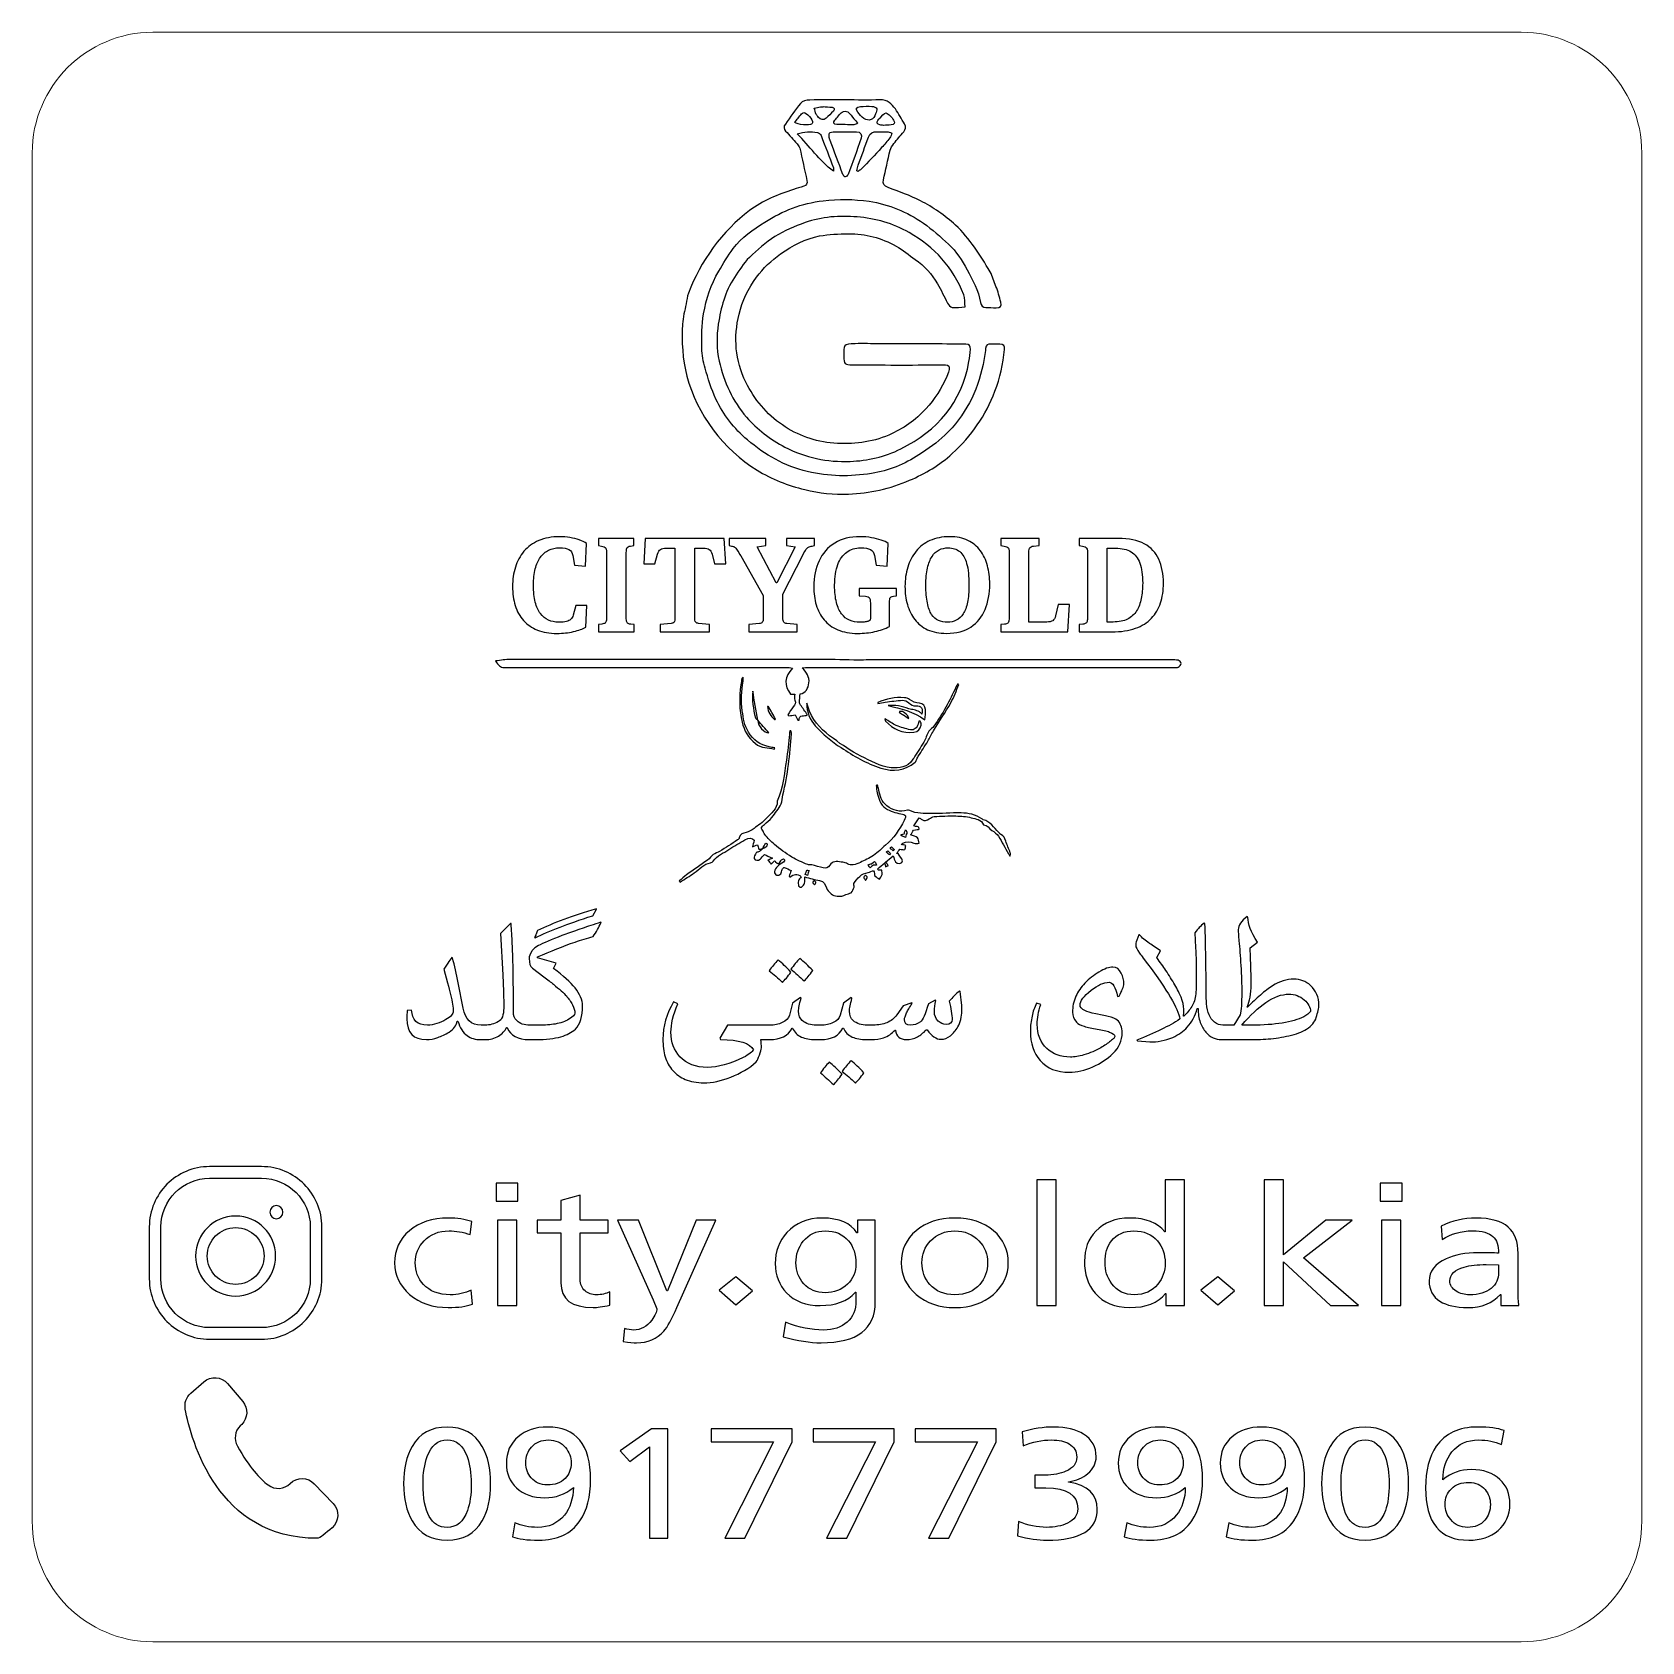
# Model space of a CAD drawing. Header units: millimetres. Extents: x -20.1 to 19.9, y -20.1 to 19.9.
import ezdxf

# ---------------------------------------------------------------- set-up
doc = ezdxf.new("R2010")
doc.units = ezdxf.units.MM
doc.header["$MEASUREMENT"] = 0
doc.layers.add('Layer 1', color=7, linetype='Continuous')

msp = doc.modelspace()

# ---------------------------------------------------------------- linework, layer by layer
at = {"layer": 'Layer 1', "color": 250, "lineweight": 18}
msp.add_open_spline([(-17.0908, 19.8714), (-17.0908, 19.8714), (16.9092, 19.8714), (16.9092, 19.8714), (18.5615, 19.8714), (19.9092, 18.5237), (19.9092, 16.8714), (19.9092, 16.8714), (19.9092, -17.1286), (19.9092, -17.1286), (19.9092, -18.7809), (18.5615, -20.1286), (16.9092, -20.1286), (16.9092, -20.1286), (-17.0908, -20.1286), (-17.0908, -20.1286), (-18.7431, -20.1286), (-20.0908, -18.7809), (-20.0908, -17.1286), (-20.0908, -17.1286), (-20.0908, 16.8714), (-20.0908, 16.8714), (-20.0908, 18.5237), (-18.7431, 19.8714), (-17.0908, 19.8714)], degree=3, knots=[0, 0, 0, 0, 0.125, 0.125, 0.125, 0.25, 0.25, 0.25, 0.375, 0.375, 0.375, 0.5, 0.5, 0.5, 0.625, 0.625, 0.625, 0.75, 0.75, 0.75, 0.875, 0.875, 0.875, 1, 1, 1, 1], dxfattribs=at)
at = {"layer": 'Layer 1', "color": 250}
for points, knots in [([(0.1258, 18.1883), (0.41, 18.1883), (0.6945, 18.1802), (0.9781, 18.1915), (1.163, 18.1986), (1.268, 18.0899), (1.3598, 17.9637), (1.4456, 17.8469), (1.5097, 17.7146), (1.5877, 17.5919), (1.6342, 17.5184), (1.6163, 17.457), (1.5666, 17.3974), (1.485, 17.2994), (1.3992, 17.2044), (1.3214, 17.1032), (1.2835, 17.0542), (1.2458, 16.9974), (1.2311, 16.9385), (1.1699, 16.6944), (1.1184, 16.4477), (1.0628, 16.2027), (1.0399, 16.1014), (1.0773, 16.0477), (1.1766, 16.0106), (1.4483, 15.9087), (1.727, 15.8166), (1.9825, 15.6815), (2.2947, 15.5168), (2.5917, 15.3255), (2.8535, 15.0784), (3.2101, 14.7407), (3.4655, 14.3364), (3.7131, 13.9194), (3.7834, 13.8005), (3.8028, 13.6742), (3.8571, 13.5557), (3.9145, 13.4311), (3.9431, 13.2925), (3.9773, 13.1589), (4.0032, 13.0582), (3.9682, 13.0209), (3.8635, 13.0234), (3.778, 13.0251), (3.6931, 13.0259), (3.6076, 13.0307), (3.5318, 13.0353), (3.488, 13.0718), (3.4743, 13.1543), (3.427, 13.4509), (3.2807, 13.7078), (3.1431, 13.9688), (3.02, 14.203), (2.8742, 14.4218), (2.6802, 14.601), (2.481, 14.7851), (2.2787, 14.9699), (2.0568, 15.1248), (1.6508, 15.4074), (1.1985, 15.5972), (0.7067, 15.6688), (0.3272, 15.7238), (-0.0539, 15.7309), (-0.4386, 15.6829), (-0.9653, 15.6176), (-1.4449, 15.4339), (-1.8844, 15.1521), (-2.1726, 14.9672), (-2.4661, 14.7771), (-2.6718, 14.4926), (-2.802, 14.3131), (-2.9174, 14.1219), (-3.0301, 13.9303), (-3.2225, 13.6023), (-3.3396, 13.2414), (-3.4059, 12.872), (-3.456, 12.5926), (-3.4522, 12.3012), (-3.4492, 12.0154), (-3.4476, 11.8514), (-3.4169, 11.6828), (-3.3703, 11.5241), (-3.2938, 11.2634), (-3.214, 10.9998), (-3.0997, 10.7544), (-2.9166, 10.3603), (-2.6471, 10.0195), (-2.3172, 9.7391), (-1.8816, 9.3689), (-1.3962, 9.0884), (-0.8282, 8.9519), (-0.2959, 8.8239), (0.234, 8.8236), (0.7672, 8.9053), (1.1932, 8.9711), (1.5877, 9.134), (1.9467, 9.37), (2.1711, 9.5171), (2.3981, 9.6698), (2.5899, 9.855), (3.0897, 10.338), (3.4003, 10.9325), (3.5389, 11.614), (3.5656, 11.7456), (3.5836, 11.8797), (3.603, 12.013), (3.6151, 12.0945), (3.6554, 12.1297), (3.7404, 12.1203), (3.8112, 12.1129), (3.8824, 12.115), (3.9533, 12.1153), (4.0444, 12.1156), (4.0843, 12.0709), (4.0745, 11.982), (4.0339, 11.6281), (3.9653, 11.2813), (3.8355, 10.9483), (3.602, 10.3489), (3.2475, 9.8301), (2.7737, 9.399), (2.4625, 9.1161), (2.102, 8.904), (1.7136, 8.7353), (1.2279, 8.5247), (0.7201, 8.4129), (0.196, 8.3914), (-0.1682, 8.3762), (-0.5308, 8.4179), (-0.8899, 8.5042), (-1.3129, 8.6062), (-1.7094, 8.7654), (-2.0784, 8.9879), (-2.8999, 9.4839), (-3.5809, 10.395), (-3.8201, 11.3201), (-3.9312, 11.7501), (-3.9535, 12.182), (-3.9295, 12.6183), (-3.9203, 12.7863), (-3.8737, 12.9524), (-3.8419, 13.1189), (-3.8247, 13.2096), (-3.8131, 13.3024), (-3.782, 13.3881), (-3.5029, 14.1551), (-2.9216, 14.9527), (-2.2675, 15.4374), (-1.9331, 15.6847), (-1.5602, 15.8381), (-1.1707, 15.9637), (-1.0861, 15.9909), (-1.0017, 16.017), (-0.9167, 16.0432), (-0.8462, 16.0646), (-0.8219, 16.1122), (-0.837, 16.1821), (-0.8962, 16.4524), (-0.9541, 16.7225), (-1.0169, 16.9917), (-1.0258, 17.0302), (-1.0567, 17.0658), (-1.084, 17.0972), (-1.1771, 17.2041), (-1.272, 17.3096), (-1.3679, 17.414), (-1.4197, 17.4709), (-1.4195, 17.5234), (-1.3743, 17.5851), (-1.2484, 17.7572), (-1.1351, 17.9393), (-0.9974, 18.1013), (-0.951, 18.1559), (-0.8476, 18.1827), (-0.7689, 18.1852), (-0.4712, 18.1948), (-0.1723, 18.189), (0.1258, 18.189), (0.1258, 18.189), (0.1258, 18.1883), (0.1258, 18.1883)], [0, 0, 0, 0, 0.0166667, 0.0166667, 0.0166667, 0.0333333, 0.0333333, 0.0333333, 0.05, 0.05, 0.05, 0.0666667, 0.0666667, 0.0666667, 0.0833333, 0.0833333, 0.0833333, 0.1, 0.1, 0.1, 0.1166667, 0.1166667, 0.1166667, 0.1333333, 0.1333333, 0.1333333, 0.15, 0.15, 0.15, 0.1666667, 0.1666667, 0.1666667, 0.1833333, 0.1833333, 0.1833333, 0.2, 0.2, 0.2, 0.2166667, 0.2166667, 0.2166667, 0.2333333, 0.2333333, 0.2333333, 0.25, 0.25, 0.25, 0.2666667, 0.2666667, 0.2666667, 0.2833333, 0.2833333, 0.2833333, 0.3, 0.3, 0.3, 0.3166667, 0.3166667, 0.3166667, 0.3333333, 0.3333333, 0.3333333, 0.35, 0.35, 0.35, 0.3666667, 0.3666667, 0.3666667, 0.3833333, 0.3833333, 0.3833333, 0.4, 0.4, 0.4, 0.4166667, 0.4166667, 0.4166667, 0.4333333, 0.4333333, 0.4333333, 0.45, 0.45, 0.45, 0.4666667, 0.4666667, 0.4666667, 0.4833333, 0.4833333, 0.4833333, 0.5, 0.5, 0.5, 0.5166667, 0.5166667, 0.5166667, 0.5333333, 0.5333333, 0.5333333, 0.55, 0.55, 0.55, 0.5666667, 0.5666667, 0.5666667, 0.5833333, 0.5833333, 0.5833333, 0.6, 0.6, 0.6, 0.6166667, 0.6166667, 0.6166667, 0.6333333, 0.6333333, 0.6333333, 0.65, 0.65, 0.65, 0.6666667, 0.6666667, 0.6666667, 0.6833333, 0.6833333, 0.6833333, 0.7, 0.7, 0.7, 0.7166667, 0.7166667, 0.7166667, 0.7333333, 0.7333333, 0.7333333, 0.75, 0.75, 0.75, 0.7666667, 0.7666667, 0.7666667, 0.7833333, 0.7833333, 0.7833333, 0.8, 0.8, 0.8, 0.8166667, 0.8166667, 0.8166667, 0.8333333, 0.8333333, 0.8333333, 0.85, 0.85, 0.85, 0.8666667, 0.8666667, 0.8666667, 0.8833333, 0.8833333, 0.8833333, 0.9, 0.9, 0.9, 0.9166667, 0.9166667, 0.9166667, 0.9333333, 0.9333333, 0.9333333, 0.95, 0.95, 0.95, 0.9666667, 0.9666667, 0.9666667, 0.9833333, 0.9833333, 0.9833333, 1, 1, 1, 1]), ([(-0.4362, 18.0211), (-0.4362, 18.0201), (-0.4362, 18.0194), (-0.4362, 18.0183), (-0.4578, 18.0183), (-0.4792, 18.0215), (-0.5, 18.0179), (-0.5523, 18.0089), (-0.6038, 17.9964), (-0.6557, 17.9855), (-0.6397, 17.9333), (-0.6277, 17.8793), (-0.6069, 17.8292), (-0.5954, 17.801), (-0.5686, 17.7791), (-0.5484, 17.7544), (-0.4934, 17.6877), (-0.4282, 17.6811), (-0.3636, 17.7347), (-0.2989, 17.789), (-0.2383, 17.849), (-0.1809, 17.9107), (-0.1378, 17.9569), (-0.1495, 17.9979), (-0.2147, 18.0063), (-0.2881, 18.0158), (-0.3625, 18.0166), (-0.4362, 18.0211)], [0, 0, 0, 0, 0.1111111, 0.1111111, 0.1111111, 0.2222222, 0.2222222, 0.2222222, 0.3333333, 0.3333333, 0.3333333, 0.4444444, 0.4444444, 0.4444444, 0.5555556, 0.5555556, 0.5555556, 0.6666667, 0.6666667, 0.6666667, 0.7777778, 0.7777778, 0.7777778, 0.8888889, 0.8888889, 0.8888889, 1, 1, 1, 1]), ([(0.8655, 17.8395), (0.8785, 17.8839), (0.9143, 17.9389), (0.8994, 17.9696), (0.8836, 18.0017), (0.8208, 18.0236), (0.7766, 18.0268), (0.6817, 18.0338), (0.5857, 18.0297), (0.4905, 18.0236), (0.3892, 18.0169), (0.3643, 17.9657), (0.4252, 17.886), (0.4701, 17.8274), (0.5208, 17.771), (0.5791, 17.7266), (0.6894, 17.6429), (0.843, 17.7015), (0.8655, 17.8395)], [0, 0, 0, 0, 0.1666667, 0.1666667, 0.1666667, 0.3333333, 0.3333333, 0.3333333, 0.5, 0.5, 0.5, 0.6666667, 0.6666667, 0.6666667, 0.8333333, 0.8333333, 0.8333333, 1, 1, 1, 1]), ([(-1.1418, 17.6288), (-1.0762, 17.5703), (-0.7749, 17.5466), (-0.7212, 17.5887), (-0.7111, 17.5967), (-0.7015, 17.6101), (-0.6987, 17.6228), (-0.6825, 17.6881), (-0.85, 17.8801), (-0.917, 17.8719), (-0.9365, 17.8694), (-0.9594, 17.8574), (-0.9718, 17.8427), (-1.0302, 17.7728), (-1.0857, 17.7001), (-1.1418, 17.6288)], [0, 0, 0, 0, 0.2, 0.2, 0.2, 0.4, 0.4, 0.4, 0.6, 0.6, 0.6, 0.8, 0.8, 0.8, 1, 1, 1, 1]), ([(0.4256, 17.6066), (0.3868, 17.6496), (0.3569, 17.6818), (0.3283, 17.7153), (0.2788, 17.7742), (0.238, 17.8438), (0.1784, 17.8889), (0.1479, 17.9121), (0.0689, 17.9114), (0.0401, 17.8874), (-0.0305, 17.8299), (-0.0866, 17.7541), (-0.1442, 17.6825), (-0.1914, 17.6232), (-0.1773, 17.5816), (-0.0975, 17.5791), (0.0443, 17.5745), (0.1857, 17.5713), (0.3275, 17.5732), (0.3607, 17.5738), (0.3943, 17.5953), (0.4256, 17.6066)], [0, 0, 0, 0, 0.1428571, 0.1428571, 0.1428571, 0.2857143, 0.2857143, 0.2857143, 0.4285714, 0.4285714, 0.4285714, 0.5714286, 0.5714286, 0.5714286, 0.7142857, 0.7142857, 0.7142857, 0.8571429, 0.8571429, 0.8571429, 1, 1, 1, 1]), ([(1.0613, 17.554), (1.1347, 17.559), (1.1946, 17.5636), (1.2543, 17.5671), (1.334, 17.5721), (1.3647, 17.6175), (1.3171, 17.6839), (1.2659, 17.7559), (1.2031, 17.8423), (1.128, 17.8655), (1.0884, 17.878), (1.0108, 17.7696), (0.9512, 17.7153), (0.9413, 17.7057), (0.9354, 17.6916), (0.9279, 17.68), (0.8905, 17.6235), (0.9071, 17.5869), (0.9707, 17.5706), (1.0046, 17.5623), (1.0399, 17.5579), (1.0613, 17.554)], [0, 0, 0, 0, 0.1428571, 0.1428571, 0.1428571, 0.2857143, 0.2857143, 0.2857143, 0.4285714, 0.4285714, 0.4285714, 0.5714286, 0.5714286, 0.5714286, 0.7142857, 0.7142857, 0.7142857, 0.8571429, 0.8571429, 0.8571429, 1, 1, 1, 1]), ([(-1.0794, 17.3424), (-0.7741, 17.0436), (-0.5389, 16.683), (-0.1763, 16.4139), (-0.1763, 16.4615), (-0.1706, 16.4837), (-0.1773, 16.5018), (-0.2786, 16.7684), (-0.3798, 17.0355), (-0.487, 17.3), (-0.5008, 17.3346), (-0.5435, 17.3731), (-0.5783, 17.3801), (-0.7428, 17.4137), (-0.9065, 17.4009), (-1.0794, 17.3424)], [0, 0, 0, 0, 0.2, 0.2, 0.2, 0.4, 0.4, 0.4, 0.6, 0.6, 0.6, 0.8, 0.8, 0.8, 1, 1, 1, 1]), ([(0.1197, 17.3964), (0.1197, 17.3964), (0.1197, 17.3967), (0.1197, 17.3967), (0.0382, 17.3967), (-0.0433, 17.3978), (-0.1248, 17.3967), (-0.2965, 17.3946), (-0.317, 17.366), (-0.2658, 17.1988), (-0.2637, 17.1921), (-0.2615, 17.185), (-0.2595, 17.1784), (-0.1551, 16.8975), (-0.0513, 16.6164), (0.0555, 16.3363), (0.0654, 16.3102), (0.0996, 16.2703), (0.1138, 16.2738), (0.1416, 16.2802), (0.1755, 16.3084), (0.1857, 16.3357), (0.2965, 16.634), (0.4048, 16.9335), (0.5099, 17.2341), (0.5434, 17.3291), (0.4955, 17.3932), (0.3959, 17.3961), (0.304, 17.3985), (0.2118, 17.3964), (0.1197, 17.3964)], [0, 0, 0, 0, 0.1, 0.1, 0.1, 0.2, 0.2, 0.2, 0.3, 0.3, 0.3, 0.4, 0.4, 0.4, 0.5, 0.5, 0.5, 0.6, 0.6, 0.6, 0.7, 0.7, 0.7, 0.8, 0.8, 0.8, 0.9, 0.9, 0.9, 1, 1, 1, 1]), ([(0.4058, 16.4297), (0.4161, 16.423), (0.4256, 16.4163), (0.4351, 16.4096), (0.4613, 16.4301), (0.4905, 16.4474), (0.5134, 16.4711), (0.682, 16.6471), (0.8514, 16.8234), (1.0175, 17.0024), (1.0899, 17.0799), (1.159, 17.1608), (1.2232, 17.245), (1.2487, 17.2785), (1.2571, 17.3254), (1.2736, 17.366), (1.2306, 17.3766), (1.1884, 17.3935), (1.1449, 17.3964), (1.0634, 17.4009), (0.9816, 17.3942), (0.9004, 17.3978), (0.7989, 17.4017), (0.7287, 17.3621), (0.6934, 17.2665), (0.6074, 17.0344), (0.5212, 16.8026), (0.4376, 16.5698), (0.4213, 16.525), (0.4164, 16.4763), (0.4058, 16.4297)], [0, 0, 0, 0, 0.1, 0.1, 0.1, 0.2, 0.2, 0.2, 0.3, 0.3, 0.3, 0.4, 0.4, 0.4, 0.5, 0.5, 0.5, 0.6, 0.6, 0.6, 0.7, 0.7, 0.7, 0.8, 0.8, 0.8, 0.9, 0.9, 0.9, 1, 1, 1, 1]), ([(0.2931, 11.6033), (0.1006, 11.6039), (0.0836, 11.6231), (0.0776, 11.8146), (0.0687, 12.108), (0.0685, 12.1148), (0.3619, 12.1293), (0.563, 12.1394), (0.7651, 12.1261), (0.9674, 12.1258), (1.3673, 12.125), (1.7682, 12.1274), (2.1688, 12.1258), (2.4835, 12.1247), (2.7989, 12.119), (3.1139, 12.1151), (3.1943, 12.114), (3.2322, 12.0689), (3.2257, 11.9923), (3.2169, 11.89), (3.2074, 11.7874), (3.1892, 11.6865), (3.0032, 10.6687), (2.407, 9.971), (1.4965, 9.5169), (1.0985, 9.3183), (0.6709, 9.2217), (0.2342, 9.2057), (-0.3317, 9.1854), (-0.8771, 9.2929), (-1.3886, 9.5628), (-1.7529, 9.755), (-2.0723, 9.9998), (-2.3386, 10.305), (-2.6872, 10.705), (-2.8995, 11.1785), (-3.0169, 11.6979), (-3.0865, 12.0057), (-3.0872, 12.319), (-3.0403, 12.6182), (-2.9771, 13.0207), (-2.8772, 13.4219), (-2.6378, 13.7735), (-2.5199, 13.9465), (-2.4215, 14.1305), (-2.2666, 14.2759), (-2.068, 14.4625), (-1.8694, 14.6445), (-1.6334, 14.7906), (-1.3953, 14.938), (-1.1468, 15.0481), (-0.8848, 15.1399), (-0.4633, 15.2874), (-0.03, 15.3159), (0.4075, 15.2813), (0.8643, 15.2449), (1.3024, 15.1191), (1.7014, 14.8911), (2.3272, 14.5334), (2.7965, 14.0286), (3.0572, 13.3484), (3.0927, 13.2557), (3.0818, 13.1452), (3.0925, 13.0434), (2.9848, 13.0373), (2.8766, 13.0204), (2.7707, 13.0314), (2.7284, 13.0356), (2.6812, 13.0949), (2.656, 13.14), (2.569, 13.298), (2.4997, 13.4666), (2.4066, 13.62), (2.2623, 13.8564), (2.0892, 14.0688), (1.852, 14.2237), (1.6901, 14.3295), (1.5472, 14.4679), (1.3779, 14.5577), (1.0107, 14.7535), (0.6159, 14.8717), (0.1947, 14.8611), (-0.0452, 14.8552), (-0.2897, 14.8544), (-0.5225, 14.8068), (-0.8752, 14.7345), (-1.1995, 14.5817), (-1.4909, 14.3626), (-1.7166, 14.1933), (-1.9287, 14.0114), (-2.0924, 13.7795), (-2.2898, 13.4994), (-2.4473, 13.1981), (-2.5259, 12.8631), (-2.6621, 12.2823), (-2.6247, 11.7196), (-2.3566, 11.1754), (-2.1428, 10.7411), (-1.843, 10.3824), (-1.4475, 10.1118), (-1.0647, 9.8503), (-0.6407, 9.6929), (-0.1694, 9.658), (0.3041, 9.6232), (0.7577, 9.6729), (1.1949, 9.8601), (1.5491, 10.0122), (1.8608, 10.2291), (2.1184, 10.5124), (2.3344, 10.7502), (2.5115, 11.0201), (2.6371, 11.3192), (2.7655, 11.6255), (2.6942, 11.6033), (2.4667, 11.6025), (1.7427, 11.5998), (1.0171, 11.6004), (0.2931, 11.6033)], [0, 0, 0, 0, 0.025641, 0.025641, 0.025641, 0.0512821, 0.0512821, 0.0512821, 0.0769231, 0.0769231, 0.0769231, 0.1025641, 0.1025641, 0.1025641, 0.1282051, 0.1282051, 0.1282051, 0.1538462, 0.1538462, 0.1538462, 0.1794872, 0.1794872, 0.1794872, 0.2051282, 0.2051282, 0.2051282, 0.2307692, 0.2307692, 0.2307692, 0.2564103, 0.2564103, 0.2564103, 0.2820513, 0.2820513, 0.2820513, 0.3076923, 0.3076923, 0.3076923, 0.3333333, 0.3333333, 0.3333333, 0.3589744, 0.3589744, 0.3589744, 0.3846154, 0.3846154, 0.3846154, 0.4102564, 0.4102564, 0.4102564, 0.4358974, 0.4358974, 0.4358974, 0.4615385, 0.4615385, 0.4615385, 0.4871795, 0.4871795, 0.4871795, 0.5128205, 0.5128205, 0.5128205, 0.5384615, 0.5384615, 0.5384615, 0.5641026, 0.5641026, 0.5641026, 0.5897436, 0.5897436, 0.5897436, 0.6153846, 0.6153846, 0.6153846, 0.6410256, 0.6410256, 0.6410256, 0.6666667, 0.6666667, 0.6666667, 0.6923077, 0.6923077, 0.6923077, 0.7179487, 0.7179487, 0.7179487, 0.7435897, 0.7435897, 0.7435897, 0.7692308, 0.7692308, 0.7692308, 0.7948718, 0.7948718, 0.7948718, 0.8205128, 0.8205128, 0.8205128, 0.8461538, 0.8461538, 0.8461538, 0.8717949, 0.8717949, 0.8717949, 0.8974359, 0.8974359, 0.8974359, 0.9230769, 0.9230769, 0.9230769, 0.9487179, 0.9487179, 0.9487179, 0.974359, 0.974359, 0.974359, 1, 1, 1, 1]), ([(-7.0513, 4.9311), (-7.2373, 4.9311), (-7.3992, 4.959), (-7.5371, 5.0146), (-7.675, 5.0703), (-7.7898, 5.1499), (-7.8819, 5.2535), (-7.9736, 5.3574), (-8.0423, 5.4805), (-8.0872, 5.6239), (-8.132, 5.7669), (-8.1544, 5.9254), (-8.1544, 6.0986), (-8.1544, 6.2695), (-8.1311, 6.4295), (-8.0839, 6.578), (-8.0368, 6.7268), (-7.9653, 6.8577), (-7.8691, 6.9709), (-7.7728, 7.084), (-7.651, 7.1729), (-7.5034, 7.237), (-7.3559, 7.3012), (-7.1818, 7.3332), (-6.9807, 7.3332), (-6.8951, 7.3332), (-6.8107, 7.3259), (-6.7273, 7.3109), (-6.644, 7.296), (-6.5663, 7.2765), (-6.4948, 7.2531), (-6.4233, 7.2297), (-6.3627, 7.2008), (-6.3136, 7.1665), (-6.3136, 7.1665), (-6.3424, 6.5989), (-6.3424, 6.5989), (-6.3424, 6.5989), (-6.6119, 6.6245), (-6.6119, 6.6245), (-6.6119, 6.6245), (-6.6568, 6.8682), (-6.6568, 6.8682), (-6.6696, 6.9429), (-6.7011, 6.9933), (-6.7513, 7.0189), (-6.8017, 7.0446), (-6.8813, 7.0575), (-6.9903, 7.0575), (-7.0888, 7.0575), (-7.1773, 7.0376), (-7.2565, 6.9981), (-7.3357, 6.9587), (-7.4033, 6.9003), (-7.4602, 6.8233), (-7.5169, 6.7464), (-7.5599, 6.6501), (-7.5901, 6.5347), (-7.6199, 6.4192), (-7.6349, 6.2846), (-7.6349, 6.1306), (-7.6349, 5.9661), (-7.6199, 5.8256), (-7.5901, 5.7089), (-7.5599, 5.5925), (-7.5173, 5.4972), (-7.4617, 5.4235), (-7.406, 5.3497), (-7.3399, 5.2958), (-7.2629, 5.2615), (-7.186, 5.2272), (-7.1003, 5.2102), (-7.0063, 5.2102), (-6.9272, 5.2102), (-6.8636, 5.2157), (-6.8155, 5.2262), (-6.7674, 5.2371), (-6.7305, 5.255), (-6.7049, 5.2808), (-6.6793, 5.3064), (-6.66, 5.3417), (-6.6472, 5.3866), (-6.6472, 5.3866), (-6.583, 5.6271), (-6.583, 5.6271), (-6.583, 5.6271), (-6.304, 5.6271), (-6.304, 5.6271), (-6.304, 5.6271), (-6.3329, 5.0851), (-6.3329, 5.0851), (-6.4098, 5.0425), (-6.5112, 5.0059), (-6.6375, 4.976), (-6.7635, 4.9462), (-6.9014, 4.9311), (-7.0513, 4.9311)], [0, 0, 0, 0, 0.03125, 0.03125, 0.03125, 0.0625, 0.0625, 0.0625, 0.09375, 0.09375, 0.09375, 0.125, 0.125, 0.125, 0.15625, 0.15625, 0.15625, 0.1875, 0.1875, 0.1875, 0.21875, 0.21875, 0.21875, 0.25, 0.25, 0.25, 0.28125, 0.28125, 0.28125, 0.3125, 0.3125, 0.3125, 0.34375, 0.34375, 0.34375, 0.375, 0.375, 0.375, 0.40625, 0.40625, 0.40625, 0.4375, 0.4375, 0.4375, 0.46875, 0.46875, 0.46875, 0.5, 0.5, 0.5, 0.53125, 0.53125, 0.53125, 0.5625, 0.5625, 0.5625, 0.59375, 0.59375, 0.59375, 0.625, 0.625, 0.625, 0.65625, 0.65625, 0.65625, 0.6875, 0.6875, 0.6875, 0.71875, 0.71875, 0.71875, 0.75, 0.75, 0.75, 0.78125, 0.78125, 0.78125, 0.8125, 0.8125, 0.8125, 0.84375, 0.84375, 0.84375, 0.875, 0.875, 0.875, 0.90625, 0.90625, 0.90625, 0.9375, 0.9375, 0.9375, 0.96875, 0.96875, 0.96875, 1, 1, 1, 1]), ([(-6.0218, 4.9697), (-6.0218, 4.9697), (-6.0218, 5.1525), (-6.0218, 5.1525), (-6.0218, 5.1525), (-5.9384, 5.1621), (-5.9384, 5.1621), (-5.8999, 5.1685), (-5.8723, 5.1775), (-5.8551, 5.1894), (-5.8381, 5.2012), (-5.8274, 5.224), (-5.823, 5.2583), (-5.8188, 5.2923), (-5.8165, 5.3449), (-5.8165, 5.4155), (-5.8165, 5.4155), (-5.8165, 6.865), (-5.8165, 6.865), (-5.8165, 6.959), (-5.8239, 7.0199), (-5.839, 7.0479), (-5.8541, 7.0754), (-5.8893, 7.0938), (-5.9448, 7.1024), (-5.9448, 7.1024), (-6.0186, 7.112), (-6.0186, 7.112), (-6.0186, 7.112), (-6.0186, 7.2916), (-6.0186, 7.2916), (-6.0186, 7.2916), (-5.1399, 7.2916), (-5.1399, 7.2916), (-5.1399, 7.2916), (-5.1399, 7.112), (-5.1399, 7.112), (-5.1399, 7.112), (-5.2264, 7.1024), (-5.2264, 7.1024), (-5.2736, 7.0959), (-5.3024, 7.0783), (-5.3131, 7.0495), (-5.3236, 7.0206), (-5.3291, 6.959), (-5.3291, 6.865), (-5.3291, 6.865), (-5.3291, 5.4155), (-5.3291, 5.4155), (-5.3291, 5.3471), (-5.3274, 5.2952), (-5.3243, 5.2599), (-5.3211, 5.2247), (-5.3121, 5.2006), (-5.297, 5.1878), (-5.2819, 5.1749), (-5.2553, 5.1653), (-5.2168, 5.1589), (-5.2168, 5.1589), (-5.1334, 5.1493), (-5.1334, 5.1493), (-5.1334, 5.1493), (-5.1334, 4.9697), (-5.1334, 4.9697), (-5.1334, 4.9697), (-6.0218, 4.9697), (-6.0218, 4.9697)], [0, 0, 0, 0, 0.0454545, 0.0454545, 0.0454545, 0.0909091, 0.0909091, 0.0909091, 0.1363636, 0.1363636, 0.1363636, 0.1818182, 0.1818182, 0.1818182, 0.2272727, 0.2272727, 0.2272727, 0.2727273, 0.2727273, 0.2727273, 0.3181818, 0.3181818, 0.3181818, 0.3636364, 0.3636364, 0.3636364, 0.4090909, 0.4090909, 0.4090909, 0.4545455, 0.4545455, 0.4545455, 0.5, 0.5, 0.5, 0.5454545, 0.5454545, 0.5454545, 0.5909091, 0.5909091, 0.5909091, 0.6363636, 0.6363636, 0.6363636, 0.6818182, 0.6818182, 0.6818182, 0.7272727, 0.7272727, 0.7272727, 0.7727273, 0.7727273, 0.7727273, 0.8181818, 0.8181818, 0.8181818, 0.8636364, 0.8636364, 0.8636364, 0.9090909, 0.9090909, 0.9090909, 0.9545455, 0.9545455, 0.9545455, 1, 1, 1, 1]), ([(-4.4824, 4.9697), (-4.4824, 4.9697), (-4.4824, 5.1525), (-4.4824, 5.1525), (-4.4824, 5.1525), (-4.2131, 5.1781), (-4.2131, 5.1781), (-4.181, 5.1823), (-4.157, 5.1932), (-4.1409, 5.2102), (-4.1249, 5.2272), (-4.1169, 5.2721), (-4.1169, 5.3449), (-4.1169, 5.3449), (-4.1169, 7.0479), (-4.1169, 7.0479), (-4.1169, 7.0479), (-4.335, 7.0479), (-4.335, 7.0479), (-4.3991, 7.0479), (-4.4472, 7.0376), (-4.4793, 7.0174), (-4.5113, 6.9972), (-4.5351, 6.959), (-4.5498, 6.9036), (-4.5498, 6.9036), (-4.614, 6.6598), (-4.614, 6.6598), (-4.614, 6.6598), (-4.8898, 6.6598), (-4.8898, 6.6598), (-4.8898, 6.6598), (-4.8545, 7.2916), (-4.8545, 7.2916), (-4.8545, 7.2916), (-2.8918, 7.2916), (-2.8918, 7.2916), (-2.8918, 7.2916), (-2.8565, 6.6598), (-2.8565, 6.6598), (-2.8565, 6.6598), (-3.1323, 6.6598), (-3.1323, 6.6598), (-3.1323, 6.6598), (-3.1964, 6.9003), (-3.1964, 6.9003), (-3.2115, 6.9559), (-3.2343, 6.9943), (-3.2653, 7.0158), (-3.2965, 7.0373), (-3.344, 7.0479), (-3.4081, 7.0479), (-3.4081, 7.0479), (-3.6262, 7.0479), (-3.6262, 7.0479), (-3.6262, 7.0479), (-3.6262, 5.3449), (-3.6262, 5.3449), (-3.6262, 5.2721), (-3.6182, 5.2272), (-3.6022, 5.2102), (-3.5861, 5.1932), (-3.5621, 5.1823), (-3.53, 5.1781), (-3.53, 5.1781), (-3.2606, 5.1525), (-3.2606, 5.1525), (-3.2606, 5.1525), (-3.2606, 4.9697), (-3.2606, 4.9697), (-3.2606, 4.9697), (-4.4824, 4.9697), (-4.4824, 4.9697)], [0, 0, 0, 0, 0.0416667, 0.0416667, 0.0416667, 0.0833333, 0.0833333, 0.0833333, 0.125, 0.125, 0.125, 0.1666667, 0.1666667, 0.1666667, 0.2083333, 0.2083333, 0.2083333, 0.25, 0.25, 0.25, 0.2916667, 0.2916667, 0.2916667, 0.3333333, 0.3333333, 0.3333333, 0.375, 0.375, 0.375, 0.4166667, 0.4166667, 0.4166667, 0.4583333, 0.4583333, 0.4583333, 0.5, 0.5, 0.5, 0.5416667, 0.5416667, 0.5416667, 0.5833333, 0.5833333, 0.5833333, 0.625, 0.625, 0.625, 0.6666667, 0.6666667, 0.6666667, 0.7083333, 0.7083333, 0.7083333, 0.75, 0.75, 0.75, 0.7916667, 0.7916667, 0.7916667, 0.8333333, 0.8333333, 0.8333333, 0.875, 0.875, 0.875, 0.9166667, 0.9166667, 0.9166667, 0.9583333, 0.9583333, 0.9583333, 1, 1, 1, 1]), ([(-2.2792, 4.9697), (-2.2792, 4.9697), (-2.2792, 5.1525), (-2.2792, 5.1525), (-2.2792, 5.1525), (-2.0193, 5.1749), (-2.0193, 5.1749), (-1.9873, 5.1791), (-1.9633, 5.19), (-1.9473, 5.207), (-1.9312, 5.224), (-1.9232, 5.2689), (-1.9232, 5.3417), (-1.9232, 5.3417), (-1.9232, 5.874), (-1.9232, 5.874), (-1.9232, 5.874), (-2.4844, 6.8554), (-2.4844, 6.8554), (-2.5206, 6.9196), (-2.5502, 6.9687), (-2.5726, 7.0029), (-2.5951, 7.0373), (-2.6165, 7.0617), (-2.6367, 7.0768), (-2.657, 7.0918), (-2.6833, 7.1001), (-2.7153, 7.1024), (-2.7153, 7.1024), (-2.7731, 7.112), (-2.7731, 7.112), (-2.7731, 7.112), (-2.7731, 7.2916), (-2.7731, 7.2916), (-2.7731, 7.2916), (-1.859, 7.2916), (-1.859, 7.2916), (-1.859, 7.2916), (-1.859, 7.112), (-1.859, 7.112), (-1.859, 7.112), (-2.0771, 7.0799), (-2.0771, 7.0799), (-2.0771, 7.0799), (-1.5993, 6.1884), (-1.5993, 6.1884), (-1.5993, 6.1884), (-1.5864, 6.1884), (-1.5864, 6.1884), (-1.5864, 6.1884), (-1.1343, 7.0863), (-1.1343, 7.0863), (-1.1343, 7.0863), (-1.3459, 7.112), (-1.3459, 7.112), (-1.3459, 7.112), (-1.3459, 7.2916), (-1.3459, 7.2916), (-1.3459, 7.2916), (-0.6467, 7.2916), (-0.6467, 7.2916), (-0.6467, 7.2916), (-0.6467, 7.112), (-0.6467, 7.112), (-0.6467, 7.112), (-0.7077, 7.1024), (-0.7077, 7.1024), (-0.7439, 7.0982), (-0.7741, 7.0896), (-0.7975, 7.0768), (-0.8209, 7.0639), (-0.8423, 7.043), (-0.8616, 7.0142), (-0.8809, 6.9853), (-0.9043, 6.9452), (-0.9322, 6.8939), (-0.9322, 6.8939), (-1.4389, 5.9061), (-1.4389, 5.9061), (-1.4389, 5.9061), (-1.4357, 5.3417), (-1.4357, 5.3417), (-1.4357, 5.2689), (-1.4277, 5.224), (-1.4116, 5.207), (-1.3956, 5.19), (-1.3715, 5.1791), (-1.3394, 5.1749), (-1.3394, 5.1749), (-1.0797, 5.1525), (-1.0797, 5.1525), (-1.0797, 5.1525), (-1.0797, 4.9697), (-1.0797, 4.9697), (-1.0797, 4.9697), (-2.2792, 4.9697), (-2.2792, 4.9697)], [0, 0, 0, 0, 0.03125, 0.03125, 0.03125, 0.0625, 0.0625, 0.0625, 0.09375, 0.09375, 0.09375, 0.125, 0.125, 0.125, 0.15625, 0.15625, 0.15625, 0.1875, 0.1875, 0.1875, 0.21875, 0.21875, 0.21875, 0.25, 0.25, 0.25, 0.28125, 0.28125, 0.28125, 0.3125, 0.3125, 0.3125, 0.34375, 0.34375, 0.34375, 0.375, 0.375, 0.375, 0.40625, 0.40625, 0.40625, 0.4375, 0.4375, 0.4375, 0.46875, 0.46875, 0.46875, 0.5, 0.5, 0.5, 0.53125, 0.53125, 0.53125, 0.5625, 0.5625, 0.5625, 0.59375, 0.59375, 0.59375, 0.625, 0.625, 0.625, 0.65625, 0.65625, 0.65625, 0.6875, 0.6875, 0.6875, 0.71875, 0.71875, 0.71875, 0.75, 0.75, 0.75, 0.78125, 0.78125, 0.78125, 0.8125, 0.8125, 0.8125, 0.84375, 0.84375, 0.84375, 0.875, 0.875, 0.875, 0.90625, 0.90625, 0.90625, 0.9375, 0.9375, 0.9375, 0.96875, 0.96875, 0.96875, 1, 1, 1, 1]), ([(0.4276, 4.9311), (0.2332, 4.9311), (0.0665, 4.9613), (-0.0727, 5.0209), (-0.2116, 5.0809), (-0.3251, 5.1637), (-0.4127, 5.2695), (-0.5003, 5.3753), (-0.565, 5.4985), (-0.6067, 5.6383), (-0.6483, 5.7785), (-0.6693, 5.9295), (-0.6693, 6.0921), (-0.6693, 6.3339), (-0.6253, 6.5481), (-0.5377, 6.7351), (-0.4499, 6.9221), (-0.3203, 7.0687), (-0.1481, 7.1745), (0.0241, 7.2803), (0.2361, 7.3332), (0.4886, 7.3332), (0.5847, 7.3332), (0.6767, 7.3252), (0.7647, 7.3092), (0.8518, 7.2931), (0.932, 7.2733), (1.0052, 7.2499), (1.0777, 7.2265), (1.1377, 7.1986), (1.1845, 7.1665), (1.1845, 7.1665), (1.1527, 6.5989), (1.1527, 6.5989), (1.1527, 6.5989), (0.8833, 6.6245), (0.8833, 6.6245), (0.8833, 6.6245), (0.8413, 6.865), (0.8413, 6.865), (0.8266, 6.942), (0.7928, 6.9933), (0.7406, 7.0189), (0.688, 7.0446), (0.6062, 7.0575), (0.4949, 7.0575), (0.3625, 7.0575), (0.248, 7.0222), (0.1517, 6.9516), (0.0556, 6.881), (-0.0188, 6.7775), (-0.0711, 6.6405), (-0.1233, 6.5036), (-0.1497, 6.3339), (-0.1497, 6.1306), (-0.1497, 5.9616), (-0.1346, 5.8186), (-0.1048, 5.7009), (-0.0746, 5.5831), (-0.032, 5.4882), (0.0235, 5.4154), (0.0793, 5.3427), (0.146, 5.2897), (0.2239, 5.2567), (0.3018, 5.2237), (0.3872, 5.2069), (0.4789, 5.2069), (0.5151, 5.2069), (0.5501, 5.2092), (0.5831, 5.2134), (0.6165, 5.2179), (0.6469, 5.223), (0.6748, 5.2294), (0.7044, 5.2359), (0.7233, 5.2464), (0.7307, 5.2615), (0.7384, 5.2766), (0.7418, 5.3054), (0.7418, 5.3481), (0.7418, 5.3481), (0.7418, 5.6175), (0.7418, 5.6175), (0.7418, 5.7118), (0.7345, 5.7733), (0.7195, 5.8035), (0.7044, 5.8333), (0.6694, 5.8507), (0.6136, 5.8548), (0.6136, 5.8548), (0.4628, 5.8677), (0.4628, 5.8677), (0.4628, 5.8677), (0.4628, 6.0472), (0.4628, 6.0472), (0.4628, 6.0472), (1.3897, 6.0472), (1.3897, 6.0472), (1.3897, 6.0472), (1.3897, 5.8677), (1.3897, 5.8677), (1.3897, 5.8677), (1.313, 5.858), (1.313, 5.858), (1.2656, 5.8516), (1.2367, 5.8339), (1.2261, 5.8051), (1.2156, 5.7762), (1.2101, 5.7147), (1.2101, 5.6207), (1.2101, 5.6207), (1.2101, 5.1043), (1.2101, 5.1043), (1.1033, 5.0489), (0.9824, 5.0059), (0.848, 4.976), (0.7133, 4.9462), (0.5732, 4.9311), (0.4276, 4.9311)], [0, 0, 0, 0, 0.025641, 0.025641, 0.025641, 0.0512821, 0.0512821, 0.0512821, 0.0769231, 0.0769231, 0.0769231, 0.1025641, 0.1025641, 0.1025641, 0.1282051, 0.1282051, 0.1282051, 0.1538462, 0.1538462, 0.1538462, 0.1794872, 0.1794872, 0.1794872, 0.2051282, 0.2051282, 0.2051282, 0.2307692, 0.2307692, 0.2307692, 0.2564103, 0.2564103, 0.2564103, 0.2820513, 0.2820513, 0.2820513, 0.3076923, 0.3076923, 0.3076923, 0.3333333, 0.3333333, 0.3333333, 0.3589744, 0.3589744, 0.3589744, 0.3846154, 0.3846154, 0.3846154, 0.4102564, 0.4102564, 0.4102564, 0.4358974, 0.4358974, 0.4358974, 0.4615385, 0.4615385, 0.4615385, 0.4871795, 0.4871795, 0.4871795, 0.5128205, 0.5128205, 0.5128205, 0.5384615, 0.5384615, 0.5384615, 0.5641026, 0.5641026, 0.5641026, 0.5897436, 0.5897436, 0.5897436, 0.6153846, 0.6153846, 0.6153846, 0.6410256, 0.6410256, 0.6410256, 0.6666667, 0.6666667, 0.6666667, 0.6923077, 0.6923077, 0.6923077, 0.7179487, 0.7179487, 0.7179487, 0.7435897, 0.7435897, 0.7435897, 0.7692308, 0.7692308, 0.7692308, 0.7948718, 0.7948718, 0.7948718, 0.8205128, 0.8205128, 0.8205128, 0.8461538, 0.8461538, 0.8461538, 0.8717949, 0.8717949, 0.8717949, 0.8974359, 0.8974359, 0.8974359, 0.9230769, 0.9230769, 0.9230769, 0.9487179, 0.9487179, 0.9487179, 0.974359, 0.974359, 0.974359, 1, 1, 1, 1]), ([(2.6341, 4.9313), (2.45, 4.9313), (2.2926, 4.9618), (2.1611, 5.0227), (2.0296, 5.0837), (1.9227, 5.1679), (1.8404, 5.276), (1.7579, 5.3839), (1.6973, 5.5086), (1.6576, 5.6497), (1.6181, 5.7908), (1.5982, 5.9402), (1.5982, 6.0987), (1.5982, 6.2696), (1.621, 6.4297), (1.6672, 6.5781), (1.7134, 6.7266), (1.7814, 6.8575), (1.8725, 6.9709), (1.9632, 7.0842), (2.0787, 7.173), (2.2188, 7.2372), (2.3587, 7.3013), (2.5228, 7.3334), (2.7111, 7.3334), (2.8865, 7.3334), (3.0369, 7.3029), (3.1617, 7.2419), (3.2867, 7.181), (3.3894, 7.0964), (3.4696, 6.9887), (3.5497, 6.8806), (3.6091, 6.7555), (3.6476, 6.6134), (3.686, 6.471), (3.7056, 6.3199), (3.7056, 6.1596), (3.7056, 5.9223), (3.6668, 5.7109), (3.5898, 5.5262), (3.5128, 5.3411), (3.3955, 5.1959), (3.2374, 5.09), (3.0787, 4.9842), (2.8778, 4.9313), (2.6341, 4.9313)], [0, 0, 0, 0, 0.0666667, 0.0666667, 0.0666667, 0.1333333, 0.1333333, 0.1333333, 0.2, 0.2, 0.2, 0.2666667, 0.2666667, 0.2666667, 0.3333333, 0.3333333, 0.3333333, 0.4, 0.4, 0.4, 0.4666667, 0.4666667, 0.4666667, 0.5333333, 0.5333333, 0.5333333, 0.6, 0.6, 0.6, 0.6666667, 0.6666667, 0.6666667, 0.7333333, 0.7333333, 0.7333333, 0.8, 0.8, 0.8, 0.8666667, 0.8666667, 0.8666667, 0.9333333, 0.9333333, 0.9333333, 1, 1, 1, 1]), ([(3.981, 4.9697), (3.981, 4.9697), (3.981, 5.1493), (3.981, 5.1493), (3.981, 5.1493), (4.0677, 5.1589), (4.0677, 5.1589), (4.1061, 5.1653), (4.134, 5.1743), (4.1507, 5.1861), (4.168, 5.1977), (4.1786, 5.2208), (4.1831, 5.2551), (4.1873, 5.2894), (4.1892, 5.3417), (4.1892, 5.4122), (4.1892, 5.4122), (4.1892, 6.865), (4.1892, 6.865), (4.1892, 6.959), (4.1818, 7.0199), (4.167, 7.0479), (4.152, 7.0754), (4.1167, 7.0938), (4.0612, 7.1024), (4.0612, 7.1024), (3.9843, 7.112), (3.9843, 7.112), (3.9843, 7.112), (3.9843, 7.2916), (3.9843, 7.2916), (3.9843, 7.2916), (4.93, 7.2916), (4.93, 7.2916), (4.93, 7.2916), (4.93, 7.1152), (4.93, 7.1152), (4.93, 7.1152), (4.7957, 7.1024), (4.7957, 7.1024), (4.7421, 7.0959), (4.7084, 7.0777), (4.6947, 7.0479), (4.6808, 7.018), (4.6737, 6.9559), (4.6737, 6.8619), (4.6737, 6.8619), (4.6737, 5.2134), (4.6737, 5.2134), (4.6737, 5.2134), (5.1227, 5.2134), (5.1227, 5.2134), (5.1869, 5.2134), (5.2354, 5.2247), (5.2687, 5.2471), (5.3017, 5.2696), (5.3255, 5.3087), (5.3406, 5.3641), (5.3406, 5.3641), (5.4078, 5.6464), (5.4078, 5.6464), (5.4078, 5.6464), (5.6869, 5.6464), (5.6869, 5.6464), (5.6869, 5.6464), (5.6484, 4.9697), (5.6484, 4.9697), (5.6484, 4.9697), (3.981, 4.9697), (3.981, 4.9697)], [0, 0, 0, 0, 0.0434783, 0.0434783, 0.0434783, 0.0869565, 0.0869565, 0.0869565, 0.1304348, 0.1304348, 0.1304348, 0.173913, 0.173913, 0.173913, 0.2173913, 0.2173913, 0.2173913, 0.2608696, 0.2608696, 0.2608696, 0.3043478, 0.3043478, 0.3043478, 0.3478261, 0.3478261, 0.3478261, 0.3913043, 0.3913043, 0.3913043, 0.4347826, 0.4347826, 0.4347826, 0.4782609, 0.4782609, 0.4782609, 0.5217391, 0.5217391, 0.5217391, 0.5652174, 0.5652174, 0.5652174, 0.6086957, 0.6086957, 0.6086957, 0.6521739, 0.6521739, 0.6521739, 0.6956522, 0.6956522, 0.6956522, 0.7391304, 0.7391304, 0.7391304, 0.7826087, 0.7826087, 0.7826087, 0.826087, 0.826087, 0.826087, 0.8695652, 0.8695652, 0.8695652, 0.9130435, 0.9130435, 0.9130435, 0.9565217, 0.9565217, 0.9565217, 1, 1, 1, 1]), ([(5.9278, 4.9696), (5.9278, 4.9696), (5.9278, 5.1492), (5.9278, 5.1492), (5.9278, 5.1492), (6.0144, 5.1589), (6.0144, 5.1589), (6.0507, 5.1652), (6.0773, 5.1739), (6.0946, 5.1845), (6.1116, 5.195), (6.1228, 5.2166), (6.1283, 5.2487), (6.1334, 5.2807), (6.1359, 5.3298), (6.1359, 5.3961), (6.1359, 5.3961), (6.1359, 6.865), (6.1359, 6.865), (6.1359, 6.9589), (6.1286, 7.0199), (6.1135, 7.0478), (6.0987, 7.0757), (6.0635, 7.0937), (6.008, 7.1023), (6.008, 7.1023), (5.931, 7.1119), (5.931, 7.1119), (5.931, 7.1119), (5.931, 7.2916), (5.931, 7.2916), (5.931, 7.2916), (6.8931, 7.2916), (6.8931, 7.2916), (7.1626, 7.2916), (7.3797, 7.2467), (7.5457, 7.1569), (7.7116, 7.067), (7.8322, 6.9388), (7.9082, 6.772), (7.9838, 6.6052), (8.0217, 6.4064), (8.0217, 6.1755), (8.0217, 5.9981), (7.9977, 5.8355), (7.9498, 5.688), (7.9015, 5.5405), (7.8264, 5.4135), (7.7237, 5.3064), (7.6208, 5.1996), (7.4884, 5.1169), (7.3257, 5.0579), (7.1635, 4.9991), (6.9666, 4.9696), (6.736, 4.9696), (6.736, 4.9696), (5.9278, 4.9696), (5.9278, 4.9696)], [0, 0, 0, 0, 0.0526316, 0.0526316, 0.0526316, 0.1052632, 0.1052632, 0.1052632, 0.1578947, 0.1578947, 0.1578947, 0.2105263, 0.2105263, 0.2105263, 0.2631579, 0.2631579, 0.2631579, 0.3157895, 0.3157895, 0.3157895, 0.3684211, 0.3684211, 0.3684211, 0.4210526, 0.4210526, 0.4210526, 0.4736842, 0.4736842, 0.4736842, 0.5263158, 0.5263158, 0.5263158, 0.5789474, 0.5789474, 0.5789474, 0.6315789, 0.6315789, 0.6315789, 0.6842105, 0.6842105, 0.6842105, 0.7368421, 0.7368421, 0.7368421, 0.7894737, 0.7894737, 0.7894737, 0.8421053, 0.8421053, 0.8421053, 0.8947368, 0.8947368, 0.8947368, 0.9473684, 0.9473684, 0.9473684, 1, 1, 1, 1]), ([(2.6566, 5.2071), (2.7357, 5.2071), (2.8086, 5.2241), (2.8747, 5.2584), (2.941, 5.2924), (2.9975, 5.3459), (3.0447, 5.4188), (3.0915, 5.4912), (3.1277, 5.5871), (3.152, 5.7058), (3.1767, 5.8245), (3.1889, 5.9659), (3.1889, 6.1308), (3.1889, 6.3529), (3.1697, 6.5319), (3.1312, 6.6679), (3.0927, 6.8036), (3.035, 6.9024), (2.958, 6.9646), (2.881, 7.0265), (2.7867, 7.0576), (2.6761, 7.0576), (2.5924, 7.0576), (2.5164, 7.0402), (2.4481, 7.0063), (2.3798, 6.9719), (2.3207, 6.918), (2.2717, 6.8443), (2.2223, 6.7706), (2.1845, 6.6743), (2.1578, 6.5557), (2.1309, 6.437), (2.1177, 6.2943), (2.1177, 6.1275), (2.1177, 5.9521), (2.1299, 5.8052), (2.155, 5.6866), (2.1794, 5.5679), (2.2147, 5.4733), (2.2605, 5.4028), (2.3064, 5.3322), (2.3631, 5.2819), (2.4305, 5.252), (2.4978, 5.2219), (2.5732, 5.2071), (2.6566, 5.2071)], [0, 0, 0, 0, 0.0666667, 0.0666667, 0.0666667, 0.1333333, 0.1333333, 0.1333333, 0.2, 0.2, 0.2, 0.2666667, 0.2666667, 0.2666667, 0.3333333, 0.3333333, 0.3333333, 0.4, 0.4, 0.4, 0.4666667, 0.4666667, 0.4666667, 0.5333333, 0.5333333, 0.5333333, 0.6, 0.6, 0.6, 0.6666667, 0.6666667, 0.6666667, 0.7333333, 0.7333333, 0.7333333, 0.8, 0.8, 0.8, 0.8666667, 0.8666667, 0.8666667, 0.9333333, 0.9333333, 0.9333333, 1, 1, 1, 1]), ([(6.6237, 5.2134), (6.6237, 5.2134), (6.7713, 5.2134), (6.7713, 5.2134), (6.9143, 5.2134), (7.0336, 5.2374), (7.1286, 5.2855), (7.2237, 5.3336), (7.2985, 5.4016), (7.353, 5.4891), (7.4076, 5.5767), (7.4467, 5.6797), (7.4704, 5.797), (7.4938, 5.9148), (7.5057, 6.0418), (7.5057, 6.1787), (7.5057, 6.382), (7.4819, 6.5475), (7.4348, 6.6758), (7.388, 6.804), (7.3152, 6.898), (7.217, 6.958), (7.1186, 7.0179), (6.9903, 7.0478), (6.8318, 7.0478), (6.8318, 7.0478), (6.6237, 7.0478), (6.6237, 7.0478), (6.6237, 7.0478), (6.6237, 5.2134), (6.6237, 5.2134)], [0, 0, 0, 0, 0.1, 0.1, 0.1, 0.2, 0.2, 0.2, 0.3, 0.3, 0.3, 0.4, 0.4, 0.4, 0.5, 0.5, 0.5, 0.6, 0.6, 0.6, 0.7, 0.7, 0.7, 0.8, 0.8, 0.8, 0.9, 0.9, 0.9, 1, 1, 1, 1]), ([(-8.5762, 4.2459), (-8.4408, 4.2603), (-8.327, 4.2834), (-8.2132, 4.2834), (-5.6751, 4.2857), (-3.1373, 4.2857), (-0.5995, 4.2847), (-0.2903, 4.2844), (0.0187, 4.2739), (0.3279, 4.2699), (0.4889, 4.268), (0.6503, 4.2709), (0.8113, 4.2709), (3.2813, 4.2712), (5.7514, 4.2712), (8.2212, 4.2709), (8.276, 4.2709), (8.3337, 4.2767), (8.3847, 4.2623), (8.4175, 4.2533), (8.4649, 4.209), (8.4624, 4.1856), (8.4588, 4.1509), (8.4197, 4.1157), (8.3879, 4.0907), (8.3713, 4.0776), (8.3382, 4.0833), (8.3126, 4.0833), (5.5907, 4.0839), (2.8689, 4.0849), (0.147, 4.0856), (-0.1727, 4.0859), (-0.4921, 4.0859), (-0.8119, 4.0852), (-0.8523, 4.0849), (-0.8927, 4.0798), (-0.9591, 4.0749), (-0.8445, 3.9608), (-0.7708, 3.8469), (-0.7884, 3.7039), (-0.8058, 3.5644), (-0.8705, 3.4534), (-1.0043, 3.4252), (-1.012, 3.3473), (-1.0216, 3.2835), (-1.0232, 3.2197), (-1.0235, 3.1969), (-1.0082, 3.1716), (-0.9943, 3.151), (-0.9411, 3.0718), (-0.8856, 2.9939), (-0.8237, 2.9053), (-0.9043, 2.8659), (-1.0341, 2.923), (-1.0344, 2.7722), (-1.0434, 2.7726), (-1.0523, 2.7726), (-1.0611, 2.7726), (-1.0844, 2.8162), (-1.1079, 2.8599), (-1.1329, 2.906), (-1.182, 2.8986), (-1.2368, 2.8903), (-1.2913, 2.8822), (-1.2993, 2.8919), (-1.3073, 2.9015), (-1.3153, 2.9111), (-1.2708, 2.9766), (-1.232, 3.0474), (-1.1797, 3.1061), (-1.1323, 3.1587), (-1.1002, 3.1985), (-1.1422, 3.2741), (-1.1611, 3.3081), (-1.1413, 3.3639), (-1.1383, 3.4201), (-1.1383, 3.4201), (-1.2454, 3.4201), (-1.2454, 3.4201), (-1.4106, 3.6369), (-1.3987, 3.8492), (-1.1938, 4.0695), (-1.2602, 4.0766), (-1.3015, 4.0849), (-1.3433, 4.0852), (-1.9728, 4.0859), (-2.6027, 4.0856), (-3.2323, 4.0856), (-4.9403, 4.0856), (-6.6481, 4.0862), (-8.3562, 4.0827), (-8.4655, 4.0823), (-8.5088, 4.1446), (-8.5762, 4.2459)], [0, 0, 0, 0, 0.0322581, 0.0322581, 0.0322581, 0.0645161, 0.0645161, 0.0645161, 0.0967742, 0.0967742, 0.0967742, 0.1290323, 0.1290323, 0.1290323, 0.1612903, 0.1612903, 0.1612903, 0.1935484, 0.1935484, 0.1935484, 0.2258065, 0.2258065, 0.2258065, 0.2580645, 0.2580645, 0.2580645, 0.2903226, 0.2903226, 0.2903226, 0.3225806, 0.3225806, 0.3225806, 0.3548387, 0.3548387, 0.3548387, 0.3870968, 0.3870968, 0.3870968, 0.4193548, 0.4193548, 0.4193548, 0.4516129, 0.4516129, 0.4516129, 0.483871, 0.483871, 0.483871, 0.516129, 0.516129, 0.516129, 0.5483871, 0.5483871, 0.5483871, 0.5806452, 0.5806452, 0.5806452, 0.6129032, 0.6129032, 0.6129032, 0.6451613, 0.6451613, 0.6451613, 0.6774194, 0.6774194, 0.6774194, 0.7096774, 0.7096774, 0.7096774, 0.7419355, 0.7419355, 0.7419355, 0.7741935, 0.7741935, 0.7741935, 0.8064516, 0.8064516, 0.8064516, 0.8387097, 0.8387097, 0.8387097, 0.8709677, 0.8709677, 0.8709677, 0.9032258, 0.9032258, 0.9032258, 0.9354839, 0.9354839, 0.9354839, 0.9677419, 0.9677419, 0.9677419, 1, 1, 1, 1]), ([(-1.6465, 2.0553), (-1.8053, 2.0941), (-1.9701, 2.0742), (-2.1189, 2.1948), (-2.2969, 2.3388), (-2.3989, 2.5104), (-2.4486, 2.7285), (-2.5189, 3.035), (-2.5256, 3.3413), (-2.4781, 3.6505), (-2.4698, 3.7047), (-2.4637, 3.7589), (-2.4553, 3.8128), (-2.455, 3.8176), (-2.447, 3.8211), (-2.4217, 3.8442), (-2.4217, 3.7996), (-2.4178, 3.772), (-2.4223, 3.7454), (-2.464, 3.4994), (-2.4858, 3.2521), (-2.4451, 3.0049), (-2.4156, 2.8249), (-2.3932, 2.6438), (-2.2927, 2.4802), (-2.1705, 2.281), (-2.0006, 2.1618), (-1.7771, 2.1114), (-1.7312, 2.1011), (-1.6847, 2.0941), (-1.6382, 2.0858), (-1.6407, 2.0755), (-1.6436, 2.0656), (-1.6465, 2.0553)], [0, 0, 0, 0, 0.0909091, 0.0909091, 0.0909091, 0.1818182, 0.1818182, 0.1818182, 0.2727273, 0.2727273, 0.2727273, 0.3636364, 0.3636364, 0.3636364, 0.4545455, 0.4545455, 0.4545455, 0.5454545, 0.5454545, 0.5454545, 0.6363636, 0.6363636, 0.6363636, 0.7272727, 0.7272727, 0.7272727, 0.8181818, 0.8181818, 0.8181818, 0.9090909, 0.9090909, 0.9090909, 1, 1, 1, 1]), ([(2.9385, 3.6587), (2.8717, 3.5073), (2.8172, 3.3492), (2.7361, 3.2061), (2.601, 2.9682), (2.4481, 2.7405), (2.305, 2.5067), (2.255, 2.4242), (2.2172, 2.3345), (2.1675, 2.2518), (2.0908, 2.1257), (2.0087, 2.0035), (1.9301, 1.8788), (1.9103, 1.8463), (1.8961, 1.8104), (1.8791, 1.7761), (1.8711, 1.7594), (1.8676, 1.7373), (1.8545, 1.727), (1.595, 1.5218), (1.3108, 1.4833), (0.9959, 1.5849), (0.6387, 1.7004), (0.3196, 1.8925), (0.0091, 2.0914), (-0.2247, 2.2411), (-0.4457, 2.4259), (-0.6304, 2.6324), (-0.7619, 2.7787), (-0.8482, 2.9781), (-0.8375, 3.1965), (-0.8161, 3.1311), (-0.7972, 3.065), (-0.7724, 3.0009), (-0.6576, 2.702), (-0.4306, 2.4958), (-0.1811, 2.3159), (0.0373, 2.159), (0.2602, 2.0035), (0.4988, 1.8823), (0.7394, 1.76), (0.9792, 1.6209), (1.2583, 1.5929), (1.4443, 1.5744), (1.6739, 1.5981), (1.7791, 1.7797), (1.7855, 1.7915), (1.8002, 1.8213), (1.815, 1.828), (1.8336, 1.8368), (1.806, 1.8137), (1.815, 1.828), (1.9003, 1.9605), (1.9859, 2.0927), (2.0638, 2.2293), (2.1136, 2.3159), (2.1434, 2.4134), (2.1944, 2.4989), (2.2236, 2.549), (2.2832, 2.5801), (2.3172, 2.6282), (2.5327, 2.9313), (2.713, 3.2546), (2.8621, 3.5951), (2.8739, 3.6228), (2.8923, 3.6471), (2.9077, 3.6731), (2.9182, 3.6683), (2.9282, 3.6635), (2.9385, 3.6587)], [0, 0, 0, 0, 0.0434783, 0.0434783, 0.0434783, 0.0869565, 0.0869565, 0.0869565, 0.1304348, 0.1304348, 0.1304348, 0.173913, 0.173913, 0.173913, 0.2173913, 0.2173913, 0.2173913, 0.2608696, 0.2608696, 0.2608696, 0.3043478, 0.3043478, 0.3043478, 0.3478261, 0.3478261, 0.3478261, 0.3913043, 0.3913043, 0.3913043, 0.4347826, 0.4347826, 0.4347826, 0.4782609, 0.4782609, 0.4782609, 0.5217391, 0.5217391, 0.5217391, 0.5652174, 0.5652174, 0.5652174, 0.6086957, 0.6086957, 0.6086957, 0.6521739, 0.6521739, 0.6521739, 0.6956522, 0.6956522, 0.6956522, 0.7391304, 0.7391304, 0.7391304, 0.7826087, 0.7826087, 0.7826087, 0.826087, 0.826087, 0.826087, 0.8695652, 0.8695652, 0.8695652, 0.9130435, 0.9130435, 0.9130435, 0.9565217, 0.9565217, 0.9565217, 1, 1, 1, 1]), ([(-2.0598, 2.7739), (-2.0797, 2.7938), (-2.1114, 2.8101), (-2.1175, 2.8336), (-2.1746, 3.0519), (-2.2032, 3.2736), (-2.1852, 3.4993), (-2.1435, 3.2575), (-2.1018, 3.0154), (-2.0601, 2.7736), (-2.0601, 2.7736), (-2.0598, 2.7739), (-2.0598, 2.7739)], [0, 0, 0, 0, 0.25, 0.25, 0.25, 0.5, 0.5, 0.5, 0.75, 0.75, 0.75, 1, 1, 1, 1]), ([(0.9206, 3.2163), (1.1351, 3.2949), (1.3528, 3.3609), (1.5863, 3.3318), (1.6303, 3.3263), (1.679, 3.315), (1.7133, 3.2898), (1.7884, 3.2339), (1.8663, 3.2041), (1.9606, 3.196), (2.0466, 3.1887), (2.0988, 3.1181), (2.1085, 3.0379), (2.1177, 2.9613), (2.102, 2.8818), (2.0957, 2.7808), (1.8073, 2.9972), (1.4901, 3.0608), (1.1771, 3.1361), (1.3567, 3.1569), (1.5257, 3.1185), (1.6912, 3.0559), (1.7336, 3.0399), (1.7836, 3.045), (1.8281, 3.0329), (1.8743, 3.02), (1.9192, 3.0004), (1.9622, 2.9783), (1.9824, 2.968), (1.9958, 2.9443), (2.0157, 2.9231), (2.0584, 3.0534), (1.9978, 3.1448), (1.8759, 3.1345), (1.7967, 3.1281), (1.746, 3.1454), (1.6931, 3.2076), (1.661, 3.2455), (1.5915, 3.2724), (1.5405, 3.2701), (1.3961, 3.2638), (1.2531, 3.2413), (1.1101, 3.222), (1.0476, 3.2137), (0.9867, 3.198), (0.925, 3.1859), (0.9235, 3.196), (0.9218, 3.206), (0.9206, 3.2163)], [0, 0, 0, 0, 0.0625, 0.0625, 0.0625, 0.125, 0.125, 0.125, 0.1875, 0.1875, 0.1875, 0.25, 0.25, 0.25, 0.3125, 0.3125, 0.3125, 0.375, 0.375, 0.375, 0.4375, 0.4375, 0.4375, 0.5, 0.5, 0.5, 0.5625, 0.5625, 0.5625, 0.625, 0.625, 0.625, 0.6875, 0.6875, 0.6875, 0.75, 0.75, 0.75, 0.8125, 0.8125, 0.8125, 0.875, 0.875, 0.875, 0.9375, 0.9375, 0.9375, 1, 1, 1, 1]), ([(-1.7983, 3.1222), (-1.7383, 3.0154), (-1.6783, 2.9083), (-1.6183, 2.8015), (-1.6257, 2.7973), (-1.6331, 2.7931), (-1.6404, 2.7889), (-1.7402, 2.8737), (-1.8005, 2.9808), (-1.821, 3.1113), (-1.8136, 3.1151), (-1.806, 3.1187), (-1.7983, 3.1222)], [0, 0, 0, 0, 0.25, 0.25, 0.25, 0.5, 0.5, 0.5, 0.75, 0.75, 0.75, 1, 1, 1, 1]), ([(1.9795, 2.7531), (1.9875, 2.7171), (2.0125, 2.6739), (2.0007, 2.6466), (1.9663, 2.567), (1.9336, 2.4872), (1.8214, 2.4728), (1.5324, 2.4362), (1.3107, 2.5578), (1.1142, 2.7489), (1.1052, 2.7576), (1.1065, 2.7762), (1.0985, 2.8095), (1.2034, 2.7469), (1.2883, 2.6839), (1.3829, 2.6438), (1.4955, 2.5962), (1.6148, 2.5609), (1.7347, 2.5347), (1.822, 2.5154), (1.9044, 2.5869), (1.9237, 2.6774), (1.9291, 2.7008), (1.9342, 2.7246), (1.94, 2.7479), (1.9532, 2.7496), (1.9663, 2.7515), (1.9795, 2.7531)], [0, 0, 0, 0, 0.1111111, 0.1111111, 0.1111111, 0.2222222, 0.2222222, 0.2222222, 0.3333333, 0.3333333, 0.3333333, 0.4444444, 0.4444444, 0.4444444, 0.5555556, 0.5555556, 0.5555556, 0.6666667, 0.6666667, 0.6666667, 0.7777778, 0.7777778, 0.7777778, 0.8888889, 0.8888889, 0.8888889, 1, 1, 1, 1]), ([(1.6928, 2.8134), (1.6336, 2.8557), (1.6008, 2.882), (1.5656, 2.9041), (1.5306, 2.9256), (1.4934, 2.9429), (1.4571, 2.9619), (1.4581, 2.9711), (1.4591, 2.9801), (1.4597, 2.9894), (1.4857, 2.9894), (1.5165, 2.9988), (1.5357, 2.9875), (1.5973, 2.9509), (1.6733, 2.9234), (1.6928, 2.8134)], [0, 0, 0, 0, 0.2, 0.2, 0.2, 0.4, 0.4, 0.4, 0.6, 0.6, 0.6, 0.8, 0.8, 0.8, 1, 1, 1, 1]), ([(1.0967, -0.7722), (1.0357, -0.8235), (0.9752, -0.8745), (0.9139, -0.9255), (0.9197, -0.9351), (0.9248, -0.9444), (0.9306, -0.9538), (0.9306, -0.9538), (1.0217, -0.9538), (1.0217, -0.9538), (1.0252, -0.9897), (1.039, -1.0298), (1.03, -1.0638), (1.0187, -1.1051), (0.9887, -1.1411), (0.9665, -1.1792), (0.9284, -1.1522), (0.8876, -1.1279), (0.8529, -1.0971), (0.8421, -1.0871), (0.8453, -1.0602), (0.8437, -1.041), (0.8386, -0.974), (0.8167, -0.9396), (0.7471, -0.9881), (0.7292, -1.0006), (0.7064, -1.0101), (0.6849, -1.0128), (0.5111, -1.032), (0.4129, -1.1516), (0.3287, -1.2857), (0.3155, -1.3062), (0.3421, -1.3489), (0.3327, -1.3749), (0.3155, -1.4239), (0.2937, -1.4774), (0.2574, -1.5124), (0.2276, -1.5403), (0.1696, -1.5365), (0.132, -1.5596), (0.0615, -1.6031), (-0.0059, -1.6061), (-0.0893, -1.6003), (-0.2118, -1.5916), (-0.2666, -1.5124), (-0.3321, -1.4354), (-0.3416, -1.4239), (-0.342, -1.405), (-0.3493, -1.3909), (-0.3892, -1.3139), (-0.4113, -1.2286), (-0.5238, -1.2122), (-0.6453, -1.1949), (-0.7631, -1.1535), (-0.8936, -1.1199), (-0.8936, -1.1872), (-0.8836, -1.2337), (-0.8965, -1.2731), (-0.909, -1.312), (-0.9407, -1.3482), (-0.9732, -1.3745), (-0.9841, -1.3835), (-1.0408, -1.3649), (-1.0443, -1.3504), (-1.0549, -1.3075), (-1.0591, -1.2584), (-1.0482, -1.2161), (-1.0395, -1.1818), (-1.0059, -1.1539), (-0.9821, -1.1221), (-1.0748, -1.016), (-1.1678, -1.0531), (-1.2624, -1.1256), (-1.2688, -1.117), (-1.2755, -1.1087), (-1.2823, -1.0997), (-1.2653, -1.0571), (-1.2483, -1.0137), (-1.2291, -0.9643), (-1.2845, -0.9377), (-1.3423, -0.9066), (-1.4032, -0.8841), (-1.4128, -0.8806), (-1.443, -0.9137), (-1.4529, -0.9351), (-1.4686, -0.9694), (-1.4654, -1.0172), (-1.4888, -1.0422), (-1.5125, -1.0676), (-1.5623, -1.0875), (-1.5937, -1.0804), (-1.6171, -1.0747), (-1.6485, -1.0182), (-1.6428, -0.991), (-1.6334, -0.9438), (-1.6059, -0.8938), (-1.5716, -0.8591), (-1.5293, -0.8161), (-1.4712, -0.7889), (-1.4222, -0.7521), (-1.4067, -0.7405), (-1.3943, -0.7206), (-1.3882, -0.7023), (-1.3862, -0.6962), (-1.4113, -0.6715), (-1.4195, -0.6734), (-1.4417, -0.6789), (-1.4619, -0.6933), (-1.4824, -0.7055), (-1.4869, -0.7084), (-1.4873, -0.7171), (-1.4898, -0.7231), (-1.5315, -0.8098), (-1.5485, -0.812), (-1.6162, -0.7424), (-1.6271, -0.7311), (-1.6373, -0.72), (-1.6402, -0.7171), (-1.6703, -0.7479), (-1.6966, -0.7748), (-1.7233, -0.8017), (-1.7515, -0.7712), (-1.7794, -0.7408), (-1.8114, -0.7059), (-1.7646, -0.6856), (-1.7352, -0.6728), (-1.6951, -0.6551), (-1.7774, -0.617), (-1.8413, -0.5871), (-1.8955, -0.5621), (-1.9336, -0.6045), (-1.9625, -0.6455), (-1.9997, -0.6761), (-2.052, -0.7187), (-2.1219, -0.7222), (-2.1482, -0.6603), (-2.1626, -0.6257), (-2.1225, -0.5621), (-2.0956, -0.5185), (-2.0841, -0.5), (-2.0408, -0.5035), (-2.0171, -0.4887), (-1.9894, -0.4714), (-1.968, -0.4451), (-1.9439, -0.4227), (-1.8887, -0.3961), (-1.8099, -0.3893), (-1.8288, -0.3008), (-1.8288, -0.3008), (-1.8593, -0.2796), (-1.8593, -0.2796), (-1.8874, -0.3274), (-1.9153, -0.3751), (-1.9436, -0.4233), (-1.9747, -0.4261), (-2.0058, -0.4297), (-2.0363, -0.4326), (-2.0478, -0.3919), (-2.0584, -0.3531), (-2.0673, -0.3216), (-2.1152, -0.3399), (-2.1543, -0.355), (-2.1934, -0.3701), (-2.18, -0.3207), (-2.1662, -0.2712), (-2.1495, -0.2103), (-2.1992, -0.1488), (-2.2793, -0.1381), (-2.382, -0.1988), (-2.5144, -0.2771), (-2.6492, -0.3531), (-2.7764, -0.4393), (-2.9109, -0.5301), (-3.0753, -0.5808), (-3.169, -0.729), (-3.1815, -0.7485), (-3.2097, -0.7658), (-3.2332, -0.7697), (-3.4034, -0.7972), (-3.5073, -0.9281), (-3.6366, -1.0208), (-3.7498, -1.1019), (-3.8713, -1.1721), (-3.9891, -1.2472), (-3.9891, -1.2472), (-4.0105, -1.2219), (-4.0105, -1.2219), (-3.9506, -1.1705), (-3.8935, -1.1148), (-3.8293, -1.0689), (-3.6572, -0.9444), (-3.4801, -0.8258), (-3.3085, -0.7007), (-3.2559, -0.6625), (-3.2181, -0.6035), (-3.1655, -0.5653), (-3.119, -0.5317), (-3.0581, -0.5191), (-3.0086, -0.4891), (-2.8583, -0.3957), (-2.7101, -0.2991), (-2.5619, -0.2023), (-2.544, -0.1904), (-2.5228, -0.1709), (-2.5196, -0.1523), (-2.5042, -0.0506), (-2.4321, -0.035), (-2.3473, -0.0151), (-2.2784, 0.001), (-2.2113, 0.0411), (-2.1527, 0.0834), (-2.0463, 0.1598), (-1.9343, 0.2345), (-1.8477, 0.331), (-1.7342, 0.4577), (-1.5677, 0.558), (-1.5757, 0.7637), (-1.4215, 1.0837), (-1.41, 1.4361), (-1.3496, 1.7768), (-1.3118, 1.9923), (-1.2993, 2.2119), (-1.2749, 2.43), (-1.2721, 2.4573), (-1.2669, 2.4842), (-1.2631, 2.5112), (-1.2537, 2.5121), (-1.2448, 2.5131), (-1.2354, 2.5138), (-1.231, 2.4868), (-1.2211, 2.4592), (-1.223, 2.4326), (-1.2576, 1.9233), (-1.3128, 1.4172), (-1.4353, 0.9201), (-1.4539, 0.8458), (-1.4423, 0.7585), (-1.477, 0.6944), (-1.5417, 0.5738), (-1.6245, 0.4615), (-1.7104, 0.3544), (-1.7624, 0.2903), (-1.8349, 0.2425), (-1.8962, 0.1854), (-1.9285, 0.1559), (-1.9567, 0.1219), (-1.9792, 0.0982), (-1.9526, 0.0533), (-1.934, 0.0225), (-1.916, -0.0092), (-1.9051, -0.0285), (-1.8996, -0.0522), (-1.8853, -0.0676), (-1.8073, -0.1513), (-1.7345, -0.2421), (-1.6466, -0.3136), (-1.5084, -0.4255), (-1.3644, -0.5333), (-1.213, -0.6266), (-1.0895, -0.7026), (-0.9526, -0.7565), (-0.8195, -0.8155), (-0.7906, -0.8281), (-0.7519, -0.8165), (-0.7192, -0.8239), (-0.6233, -0.8453), (-0.528, -0.8697), (-0.4331, -0.8954), (-0.3613, -0.915), (-0.3132, -0.8944), (-0.2698, -0.8306), (-0.2063, -0.737), (-0.0992, -0.7145), (0.0098, -0.7565), (0.022, -0.7613), (0.0394, -0.7527), (0.0528, -0.7561), (0.0932, -0.7658), (0.1394, -0.7691), (0.1711, -0.7918), (0.2183, -0.8258), (0.2536, -0.8271), (0.3148, -0.8203), (0.4437, -0.8059), (0.5384, -0.7248), (0.6513, -0.6831), (0.7696, -0.6388), (0.8699, -0.5426), (0.9738, -0.4637), (1.0246, -0.4255), (1.0624, -0.3707), (1.1117, -0.3303), (1.3174, -0.1629), (1.4578, 0.0539), (1.5797, 0.2836), (1.6403, 0.3977), (1.6233, 0.4279), (1.4963, 0.4484), (1.3617, 0.4705), (1.2375, 0.5087), (1.1185, 0.584), (0.9719, 0.677), (0.953, 0.8269), (0.9091, 0.9667), (0.8898, 1.0259), (0.8924, 1.0924), (0.885, 1.1552), (0.8947, 1.1578), (0.9043, 1.1604), (0.9136, 1.1626), (0.9245, 1.1238), (0.9396, 1.0859), (0.946, 1.0465), (0.97, 0.89), (1.0207, 0.746), (1.149, 0.6449), (1.3, 0.5257), (1.4713, 0.4866), (1.6602, 0.5359), (1.6778, 0.5404), (1.7009, 0.5414), (1.716, 0.5334), (1.8869, 0.4423), (2.0758, 0.4622), (2.257, 0.4568), (2.5014, 0.449), (2.7471, 0.4724), (2.9921, 0.4702), (3.1758, 0.4683), (3.3548, 0.4308), (3.511, 0.3223), (3.5216, 0.3149), (3.5315, 0.305), (3.5434, 0.3019), (3.7166, 0.2534), (3.8099, 0.1081), (3.925, -0.0109), (3.9407, -0.0272), (3.9533, -0.0478), (3.9712, -0.0596), (4.0648, -0.1202), (4.0722, -0.1341), (4.1043, -0.2305), (4.137, -0.3283), (4.179, -0.4227), (4.2137, -0.5195), (4.2227, -0.5442), (4.2195, -0.5731), (4.2031, -0.6051), (4.1912, -0.5846), (4.1787, -0.5644), (4.1672, -0.5436), (4.086, -0.3982), (4.011, -0.2489), (3.9212, -0.109), (3.883, -0.0497), (3.8176, -0.0041), (3.7563, 0.0347), (3.687, 0.0786), (3.6531, 0.1768), (3.5514, 0.1709), (3.4978, 0.3121), (3.359, 0.3204), (3.2451, 0.3502), (3.122, 0.382), (2.9908, 0.3913), (2.8626, 0.3939), (2.6829, 0.3974), (2.5027, 0.389), (2.3234, 0.3781), (2.2824, 0.3753), (2.2394, 0.3464), (2.2037, 0.321), (2.1426, 0.2778), (2.0826, 0.2633), (2.0162, 0.3034), (1.9921, 0.3179), (1.9709, 0.3365), (1.9511, 0.3515), (1.9065, 0.2803), (1.8655, 0.2156), (1.8225, 0.1469), (1.8527, 0.111), (1.9642, 0.1751), (1.9491, 0.0658), (1.9478, 0.0546), (1.8735, 0.0533), (1.8138, 0.0446), (1.7949, 0.0141), (1.7625, -0.0391), (1.7391, -0.077), (1.8004, -0.1007), (1.868, -0.1116), (1.9123, -0.1494), (1.9417, -0.1751), (1.9389, -0.2389), (1.9501, -0.2854), (1.9056, -0.2857), (1.8552, -0.2991), (1.8177, -0.2831), (1.7278, -0.2443), (1.6346, -0.2382), (1.5486, -0.2854), (1.5383, -0.2909), (1.5297, -0.3001), (1.5069, -0.3184), (1.5515, -0.3251), (1.5807, -0.3297), (1.6204, -0.3361), (1.6117, -0.3726), (1.614, -0.4221), (1.5916, -0.44), (1.5717, -0.4557), (1.5239, -0.4364), (1.4675, -0.4303), (1.4486, -0.4573), (1.4194, -0.4993), (1.3902, -0.5416), (1.402, -0.5401), (1.4139, -0.5388), (1.4257, -0.5371), (1.4636, -0.5971), (1.5223, -0.6536), (1.5332, -0.7181), (1.545, -0.7876), (1.4024, -0.8149), (1.3626, -0.7485), (1.3369, -0.7059), (1.325, -0.6551), (1.3029, -0.5971), (1.2337, -0.6549), (1.1756, -0.7039), (1.1169, -0.7523), (1.1102, -0.7591), (1.1035, -0.7658), (1.0967, -0.7722)], [0, 0, 0, 0, 0.0068966, 0.0068966, 0.0068966, 0.0137931, 0.0137931, 0.0137931, 0.0206897, 0.0206897, 0.0206897, 0.0275862, 0.0275862, 0.0275862, 0.0344828, 0.0344828, 0.0344828, 0.0413793, 0.0413793, 0.0413793, 0.0482759, 0.0482759, 0.0482759, 0.0551724, 0.0551724, 0.0551724, 0.062069, 0.062069, 0.062069, 0.0689655, 0.0689655, 0.0689655, 0.0758621, 0.0758621, 0.0758621, 0.0827586, 0.0827586, 0.0827586, 0.0896552, 0.0896552, 0.0896552, 0.0965517, 0.0965517, 0.0965517, 0.1034483, 0.1034483, 0.1034483, 0.1103448, 0.1103448, 0.1103448, 0.1172414, 0.1172414, 0.1172414, 0.1241379, 0.1241379, 0.1241379, 0.1310345, 0.1310345, 0.1310345, 0.137931, 0.137931, 0.137931, 0.1448276, 0.1448276, 0.1448276, 0.1517241, 0.1517241, 0.1517241, 0.1586207, 0.1586207, 0.1586207, 0.1655172, 0.1655172, 0.1655172, 0.1724138, 0.1724138, 0.1724138, 0.1793103, 0.1793103, 0.1793103, 0.1862069, 0.1862069, 0.1862069, 0.1931034, 0.1931034, 0.1931034, 0.2, 0.2, 0.2, 0.2068966, 0.2068966, 0.2068966, 0.2137931, 0.2137931, 0.2137931, 0.2206897, 0.2206897, 0.2206897, 0.2275862, 0.2275862, 0.2275862, 0.2344828, 0.2344828, 0.2344828, 0.2413793, 0.2413793, 0.2413793, 0.2482759, 0.2482759, 0.2482759, 0.2551724, 0.2551724, 0.2551724, 0.262069, 0.262069, 0.262069, 0.2689655, 0.2689655, 0.2689655, 0.2758621, 0.2758621, 0.2758621, 0.2827586, 0.2827586, 0.2827586, 0.2896552, 0.2896552, 0.2896552, 0.2965517, 0.2965517, 0.2965517, 0.3034483, 0.3034483, 0.3034483, 0.3103448, 0.3103448, 0.3103448, 0.3172414, 0.3172414, 0.3172414, 0.3241379, 0.3241379, 0.3241379, 0.3310345, 0.3310345, 0.3310345, 0.337931, 0.337931, 0.337931, 0.3448276, 0.3448276, 0.3448276, 0.3517241, 0.3517241, 0.3517241, 0.3586207, 0.3586207, 0.3586207, 0.3655172, 0.3655172, 0.3655172, 0.3724138, 0.3724138, 0.3724138, 0.3793103, 0.3793103, 0.3793103, 0.3862069, 0.3862069, 0.3862069, 0.3931034, 0.3931034, 0.3931034, 0.4, 0.4, 0.4, 0.4068966, 0.4068966, 0.4068966, 0.4137931, 0.4137931, 0.4137931, 0.4206897, 0.4206897, 0.4206897, 0.4275862, 0.4275862, 0.4275862, 0.4344828, 0.4344828, 0.4344828, 0.4413793, 0.4413793, 0.4413793, 0.4482759, 0.4482759, 0.4482759, 0.4551724, 0.4551724, 0.4551724, 0.462069, 0.462069, 0.462069, 0.4689655, 0.4689655, 0.4689655, 0.4758621, 0.4758621, 0.4758621, 0.4827586, 0.4827586, 0.4827586, 0.4896552, 0.4896552, 0.4896552, 0.4965517, 0.4965517, 0.4965517, 0.5034483, 0.5034483, 0.5034483, 0.5103448, 0.5103448, 0.5103448, 0.5172414, 0.5172414, 0.5172414, 0.5241379, 0.5241379, 0.5241379, 0.5310345, 0.5310345, 0.5310345, 0.537931, 0.537931, 0.537931, 0.5448276, 0.5448276, 0.5448276, 0.5517241, 0.5517241, 0.5517241, 0.5586207, 0.5586207, 0.5586207, 0.5655172, 0.5655172, 0.5655172, 0.5724138, 0.5724138, 0.5724138, 0.5793103, 0.5793103, 0.5793103, 0.5862069, 0.5862069, 0.5862069, 0.5931034, 0.5931034, 0.5931034, 0.6, 0.6, 0.6, 0.6068966, 0.6068966, 0.6068966, 0.6137931, 0.6137931, 0.6137931, 0.6206897, 0.6206897, 0.6206897, 0.6275862, 0.6275862, 0.6275862, 0.6344828, 0.6344828, 0.6344828, 0.6413793, 0.6413793, 0.6413793, 0.6482759, 0.6482759, 0.6482759, 0.6551724, 0.6551724, 0.6551724, 0.662069, 0.662069, 0.662069, 0.6689655, 0.6689655, 0.6689655, 0.6758621, 0.6758621, 0.6758621, 0.6827586, 0.6827586, 0.6827586, 0.6896552, 0.6896552, 0.6896552, 0.6965517, 0.6965517, 0.6965517, 0.7034483, 0.7034483, 0.7034483, 0.7103448, 0.7103448, 0.7103448, 0.7172414, 0.7172414, 0.7172414, 0.7241379, 0.7241379, 0.7241379, 0.7310345, 0.7310345, 0.7310345, 0.737931, 0.737931, 0.737931, 0.7448276, 0.7448276, 0.7448276, 0.7517241, 0.7517241, 0.7517241, 0.7586207, 0.7586207, 0.7586207, 0.7655172, 0.7655172, 0.7655172, 0.7724138, 0.7724138, 0.7724138, 0.7793103, 0.7793103, 0.7793103, 0.7862069, 0.7862069, 0.7862069, 0.7931034, 0.7931034, 0.7931034, 0.8, 0.8, 0.8, 0.8068966, 0.8068966, 0.8068966, 0.8137931, 0.8137931, 0.8137931, 0.8206897, 0.8206897, 0.8206897, 0.8275862, 0.8275862, 0.8275862, 0.8344828, 0.8344828, 0.8344828, 0.8413793, 0.8413793, 0.8413793, 0.8482759, 0.8482759, 0.8482759, 0.8551724, 0.8551724, 0.8551724, 0.862069, 0.862069, 0.862069, 0.8689655, 0.8689655, 0.8689655, 0.8758621, 0.8758621, 0.8758621, 0.8827586, 0.8827586, 0.8827586, 0.8896552, 0.8896552, 0.8896552, 0.8965517, 0.8965517, 0.8965517, 0.9034483, 0.9034483, 0.9034483, 0.9103448, 0.9103448, 0.9103448, 0.9172414, 0.9172414, 0.9172414, 0.9241379, 0.9241379, 0.9241379, 0.9310345, 0.9310345, 0.9310345, 0.937931, 0.937931, 0.937931, 0.9448276, 0.9448276, 0.9448276, 0.9517241, 0.9517241, 0.9517241, 0.9586207, 0.9586207, 0.9586207, 0.9655172, 0.9655172, 0.9655172, 0.9724138, 0.9724138, 0.9724138, 0.9793103, 0.9793103, 0.9793103, 0.9862069, 0.9862069, 0.9862069, 0.9931034, 0.9931034, 0.9931034, 1, 1, 1, 1]), ([(-2.0601, 2.7736), (-1.9674, 2.6684), (-1.8747, 2.5632), (-1.7859, 2.4619), (-1.9023, 2.4561), (-2.0511, 2.6199), (-2.0598, 2.7739), (-2.0598, 2.7739), (-2.0601, 2.7736), (-2.0601, 2.7736)], [0, 0, 0, 0, 0.3333333, 0.3333333, 0.3333333, 0.6666667, 0.6666667, 0.6666667, 1, 1, 1, 1]), ([(1.6088, -0.1417), (1.6258, -0.0843), (1.6416, -0.0481), (1.6457, -0.0102), (1.648, 0.009), (1.6307, 0.0305), (1.6217, 0.051), (1.6108, 0.0318), (1.5977, 0.0135), (1.5903, -0.0071), (1.5865, -0.0166), (1.5928, -0.0304), (1.5947, -0.0417), (1.5617, -0.0522), (1.5332, -0.0615), (1.5047, -0.0705), (1.5034, -0.0779), (1.5024, -0.0856), (1.5011, -0.093), (1.5351, -0.1083), (1.5687, -0.1234), (1.6088, -0.1417)], [0, 0, 0, 0, 0.1428571, 0.1428571, 0.1428571, 0.2857143, 0.2857143, 0.2857143, 0.4285714, 0.4285714, 0.4285714, 0.5714286, 0.5714286, 0.5714286, 0.7142857, 0.7142857, 0.7142857, 0.8571429, 0.8571429, 0.8571429, 1, 1, 1, 1]), ([(1.2625, -0.373), (1.2513, -0.3854), (1.2404, -0.3982), (1.2292, -0.4108), (1.2548, -0.4322), (1.2808, -0.4534), (1.3065, -0.475), (1.3065, -0.475), (1.3347, -0.4425), (1.3347, -0.4425), (1.3109, -0.4191), (1.2866, -0.3961), (1.2625, -0.373)], [0, 0, 0, 0, 0.25, 0.25, 0.25, 0.5, 0.5, 0.5, 0.75, 0.75, 0.75, 1, 1, 1, 1]), ([(0.7689, -0.7915), (0.7391, -0.8017), (0.7099, -0.812), (0.6801, -0.8226), (0.6977, -0.8466), (0.7154, -0.8707), (0.7334, -0.8947), (0.7577, -0.873), (0.7824, -0.8508), (0.8067, -0.8293), (0.8327, -0.8277), (0.8587, -0.8264), (0.8889, -0.8248), (0.8497, -0.72), (0.8411, -0.7187), (0.7689, -0.7915)], [0, 0, 0, 0, 0.2, 0.2, 0.2, 0.4, 0.4, 0.4, 0.6, 0.6, 0.6, 0.8, 0.8, 0.8, 1, 1, 1, 1]), ([(1.0966, -0.7723), (1.1033, -0.7656), (1.11, -0.7592), (1.1167, -0.7525), (1.1232, -0.7544), (1.1321, -0.7541), (1.1344, -0.7582), (1.1514, -0.7865), (1.1665, -0.816), (1.1825, -0.8451), (1.1607, -0.8522), (1.1392, -0.8592), (1.1177, -0.8666), (1.1107, -0.8352), (1.1033, -0.8038), (1.0966, -0.7723)], [0, 0, 0, 0, 0.2, 0.2, 0.2, 0.4, 0.4, 0.4, 0.6, 0.6, 0.6, 0.8, 0.8, 0.8, 1, 1, 1, 1]), ([(1.2108, -0.5701), (1.2108, -0.5701), (1.2391, -0.541), (1.2391, -0.541), (1.216, -0.517), (1.1923, -0.4932), (1.1692, -0.4695), (1.1577, -0.4813), (1.1457, -0.4932), (1.1342, -0.5054), (1.1599, -0.5269), (1.1852, -0.5487), (1.2108, -0.5701)], [0, 0, 0, 0, 0.25, 0.25, 0.25, 0.5, 0.5, 0.5, 0.75, 0.75, 0.75, 1, 1, 1, 1]), ([(-0.883, -1.0611), (-0.8632, -1.0679), (-0.8433, -1.0747), (-0.8233, -1.0814), (-0.8109, -1.042), (-0.7983, -1.0025), (-0.7862, -0.9631), (-0.8032, -0.9582), (-0.8333, -0.9467), (-0.8349, -0.9502), (-0.8535, -0.9858), (-0.8676, -1.0237), (-0.883, -1.0611)], [0, 0, 0, 0, 0.25, 0.25, 0.25, 0.5, 0.5, 0.5, 0.75, 0.75, 0.75, 1, 1, 1, 1]), ([(0.6148, -1.206), (0.5934, -1.1655), (0.5719, -1.1441), (0.5745, -1.1261), (0.5774, -1.1078), (0.604, -1.0934), (0.6203, -1.0773), (0.6347, -1.0953), (0.6591, -1.1123), (0.661, -1.1319), (0.6624, -1.1489), (0.6393, -1.1688), (0.6148, -1.206)], [0, 0, 0, 0, 0.25, 0.25, 0.25, 0.5, 0.5, 0.5, 0.75, 0.75, 0.75, 1, 1, 1, 1]), ([(-0.6493, -1.3187), (-0.6705, -1.2921), (-0.6926, -1.2767), (-0.6923, -1.2616), (-0.692, -1.2456), (-0.6705, -1.2302), (-0.6586, -1.2141), (-0.6435, -1.2273), (-0.6192, -1.2385), (-0.6166, -1.2536), (-0.6143, -1.2693), (-0.633, -1.288), (-0.6493, -1.3187)], [0, 0, 0, 0, 0.25, 0.25, 0.25, 0.5, 0.5, 0.5, 0.75, 0.75, 0.75, 1, 1, 1, 1]), ([(-7.6042, -2.6297), (-7.6023, -2.6223), (-7.5993, -2.6147), (-7.5958, -2.6072), (-7.5958, -2.6072), (-7.5788, -2.5652), (-7.5788, -2.5652), (-7.5773, -2.556), (-7.5743, -2.5482), (-7.5705, -2.5428), (-7.5573, -2.5072), (-7.5442, -2.4764), (-7.5311, -2.4501), (-7.1539, -2.2709), (-6.6671, -2.0922), (-6.0709, -1.9149), (-6.0709, -1.9149), (-6.0654, -1.9203), (-6.0654, -1.9203), (-6.0654, -1.9203), (-6.1607, -2.0858), (-6.1607, -2.0858), (-6.4859, -2.1907), (-6.7565, -2.284), (-6.9736, -2.3661), (-7.2126, -2.4559), (-7.4182, -2.5454), (-7.5901, -2.6355), (-7.5901, -2.6355), (-7.6042, -2.6297), (-7.6042, -2.6297)], [0, 0, 0, 0, 0.1, 0.1, 0.1, 0.2, 0.2, 0.2, 0.3, 0.3, 0.3, 0.4, 0.4, 0.4, 0.5, 0.5, 0.5, 0.6, 0.6, 0.6, 0.7, 0.7, 0.7, 0.8, 0.8, 0.8, 0.9, 0.9, 0.9, 1, 1, 1, 1]), ([(-5.9477, -2.2568), (-5.983, -2.3221), (-6.0147, -2.3792), (-6.043, -2.4277), (-6.0785, -2.4911), (-6.1142, -2.5492), (-6.1494, -2.6015), (-6.297, -2.6391), (-6.4477, -2.6849), (-6.6007, -2.7391), (-6.8942, -2.8417), (-7.2053, -2.9651), (-7.5339, -3.1089), (-7.5339, -3.1089), (-7.5339, -3.1288), (-7.5339, -3.1288), (-7.5339, -3.1288), (-7.066, -3.2602), (-7.066, -3.2602), (-7.066, -3.2602), (-7.1333, -3.3978), (-7.1333, -3.3978), (-6.8922, -3.5771), (-6.7149, -3.7368), (-6.6007, -3.877), (-6.4772, -4.0319), (-6.4156, -4.1807), (-6.4156, -4.3224), (-6.4156, -4.5877), (-6.4746, -4.7813), (-6.5923, -4.9029), (-6.6876, -4.987), (-6.8073, -5.0495), (-6.9509, -5.0905), (-7.1157, -5.1392), (-7.322, -5.1633), (-7.5705, -5.1633), (-7.5705, -5.1633), (-7.6827, -5.1633), (-7.6827, -5.1633), (-7.6827, -5.1633), (-7.6828, -5.1633), (-7.6828, -5.1633), (-7.6828, -5.1633), (-7.6828, -5.1634), (-7.6828, -5.1634), (-7.6828, -5.1634), (-7.7415, -5.1634), (-7.7415, -5.1634), (-8.0199, -5.1634), (-8.2023, -5.0646), (-8.2883, -4.8661), (-8.2883, -4.8661), (-8.2992, -4.8661), (-8.2992, -4.8661), (-8.3461, -4.9523), (-8.4133, -5.0216), (-8.5013, -5.0739), (-8.5984, -5.1335), (-8.7113, -5.1634), (-8.8403, -5.1634), (-8.8403, -5.1634), (-8.888, -5.1634), (-8.888, -5.1634), (-8.888, -5.1634), (-8.8912, -5.1634), (-8.8912, -5.1634), (-8.8912, -5.1634), (-8.9412, -5.1634), (-8.9412, -5.1634), (-9.0775, -5.1634), (-9.1907, -5.1307), (-9.2805, -5.0653), (-9.3832, -4.9925), (-9.4607, -4.8729), (-9.513, -4.7064), (-9.513, -4.7064), (-9.5272, -4.7064), (-9.5272, -4.7064), (-9.5512, -4.8187), (-9.6185, -4.9085), (-9.7289, -4.9755), (-9.828, -5.0355), (-9.9213, -5.0804), (-10.0092, -5.1102), (-10.1083, -5.1455), (-10.2025, -5.1634), (-10.292, -5.1634), (-10.6173, -5.1634), (-10.7798, -4.9906), (-10.7798, -4.6449), (-10.7798, -4.5759), (-10.7773, -4.5066), (-10.7714, -4.4373), (-10.7714, -4.4373), (-10.6621, -4.4291), (-10.6621, -4.4291), (-10.6509, -4.6795), (-10.5191, -4.8046), (-10.267, -4.8046), (-10.1962, -4.8046), (-10.1175, -4.7908), (-10.0316, -4.7626), (-9.955, -4.7385), (-9.8812, -4.7055), (-9.81, -4.6644), (-9.6888, -4.5955), (-9.6278, -4.5256), (-9.6278, -4.4543), (-9.6278, -4.3684), (-9.6503, -4.2311), (-9.6952, -4.0422), (-9.7138, -3.9621), (-9.7382, -3.8646), (-9.768, -3.7507), (-9.768, -3.7507), (-9.8607, -3.4118), (-9.8607, -3.4118), (-9.8607, -3.4118), (-9.7651, -3.263), (-9.7651, -3.263), (-9.7279, -3.2068), (-9.6933, -3.1603), (-9.6615, -3.1231), (-9.6615, -3.1231), (-9.6445, -3.1343), (-9.6445, -3.1343), (-9.5961, -3.3229), (-9.5486, -3.5291), (-9.5018, -3.7536), (-9.5018, -3.7536), (-9.3783, -4.3816), (-9.3783, -4.3816), (-9.328, -4.6634), (-9.1804, -4.8046), (-8.9354, -4.8046), (-8.9354, -4.8046), (-8.8974, -4.8046), (-8.8974, -4.8046), (-8.8974, -4.8046), (-8.8943, -4.8046), (-8.8943, -4.8046), (-8.8943, -4.8046), (-8.888, -4.8045), (-8.888, -4.8045), (-8.888, -4.8045), (-8.8319, -4.8045), (-8.8319, -4.8045), (-8.7216, -4.8045), (-8.6132, -4.7756), (-8.5067, -4.7176), (-8.4173, -4.6672), (-8.3723, -4.5553), (-8.3723, -4.3815), (-8.3723, -4.2452), (-8.3743, -4.1067), (-8.3778, -3.9668), (-8.3778, -3.9668), (-8.3919, -3.5547), (-8.3919, -3.5547), (-8.3919, -3.5547), (-8.4534, -2.5284), (-8.4534, -2.5284), (-8.4534, -2.5284), (-8.204, -2.2764), (-8.204, -2.2764), (-8.204, -2.2764), (-8.1902, -2.2821), (-8.1902, -2.2821), (-8.177, -2.4409), (-8.1668, -2.608), (-8.1591, -2.7837), (-8.1517, -2.9444), (-8.1463, -3.1192), (-8.1423, -3.3078), (-8.1385, -3.4726), (-8.136, -3.6602), (-8.1341, -3.8712), (-8.1341, -3.8712), (-8.1341, -4.4851), (-8.1341, -4.4851), (-8.1341, -4.5656), (-8.1049, -4.6349), (-8.0472, -4.6922), (-7.9743, -4.7673), (-7.865, -4.8045), (-7.7191, -4.8045), (-7.7191, -4.8045), (-7.6921, -4.8045), (-7.6921, -4.8045), (-7.6921, -4.8045), (-7.689, -4.8045), (-7.689, -4.8045), (-7.689, -4.8045), (-7.6827, -4.8044), (-7.6827, -4.8044), (-7.6827, -4.8044), (-7.5061, -4.8044), (-7.5061, -4.8044), (-7.3434, -4.8044), (-7.2062, -4.7955), (-7.0939, -4.7765), (-6.9576, -4.7521), (-6.8453, -4.7131), (-6.7575, -4.6589), (-6.6549, -4.5953), (-6.6035, -4.545), (-6.6035, -4.5075), (-6.6035, -4.4478), (-6.6241, -4.3776), (-6.6652, -4.2974), (-6.7043, -4.2227), (-6.755, -4.1496), (-6.8165, -4.079), (-6.882, -4.0059), (-6.9884, -3.9087), (-7.1363, -3.7871), (-7.2017, -3.7349), (-7.2809, -3.6733), (-7.3743, -3.6021), (-7.3743, -3.6021), (-7.6603, -3.3862), (-7.6603, -3.3862), (-7.7145, -3.3452), (-7.7414, -3.2657), (-7.7414, -3.148), (-7.7414, -3.1015), (-7.72, -3.0415), (-7.677, -2.9691), (-7.6564, -2.9219), (-7.5865, -2.8677), (-7.4669, -2.8061), (-7.3155, -2.7298), (-7.1033, -2.6419), (-6.8306, -2.5428), (-6.711, -2.4999), (-6.5747, -2.4521), (-6.4214, -2.3998), (-6.2905, -2.3552), (-6.1363, -2.3036), (-5.959, -2.2459), (-5.959, -2.2459), (-5.9477, -2.2568), (-5.9477, -2.2568)], [0, 0, 0, 0, 0.0123457, 0.0123457, 0.0123457, 0.0246914, 0.0246914, 0.0246914, 0.037037, 0.037037, 0.037037, 0.0493827, 0.0493827, 0.0493827, 0.0617284, 0.0617284, 0.0617284, 0.0740741, 0.0740741, 0.0740741, 0.0864198, 0.0864198, 0.0864198, 0.0987654, 0.0987654, 0.0987654, 0.1111111, 0.1111111, 0.1111111, 0.1234568, 0.1234568, 0.1234568, 0.1358025, 0.1358025, 0.1358025, 0.1481481, 0.1481481, 0.1481481, 0.1604938, 0.1604938, 0.1604938, 0.1728395, 0.1728395, 0.1728395, 0.1851852, 0.1851852, 0.1851852, 0.1975309, 0.1975309, 0.1975309, 0.2098765, 0.2098765, 0.2098765, 0.2222222, 0.2222222, 0.2222222, 0.2345679, 0.2345679, 0.2345679, 0.2469136, 0.2469136, 0.2469136, 0.2592593, 0.2592593, 0.2592593, 0.2716049, 0.2716049, 0.2716049, 0.2839506, 0.2839506, 0.2839506, 0.2962963, 0.2962963, 0.2962963, 0.308642, 0.308642, 0.308642, 0.3209877, 0.3209877, 0.3209877, 0.3333333, 0.3333333, 0.3333333, 0.345679, 0.345679, 0.345679, 0.3580247, 0.3580247, 0.3580247, 0.3703704, 0.3703704, 0.3703704, 0.382716, 0.382716, 0.382716, 0.3950617, 0.3950617, 0.3950617, 0.4074074, 0.4074074, 0.4074074, 0.4197531, 0.4197531, 0.4197531, 0.4320988, 0.4320988, 0.4320988, 0.4444444, 0.4444444, 0.4444444, 0.4567901, 0.4567901, 0.4567901, 0.4691358, 0.4691358, 0.4691358, 0.4814815, 0.4814815, 0.4814815, 0.4938272, 0.4938272, 0.4938272, 0.5061728, 0.5061728, 0.5061728, 0.5185185, 0.5185185, 0.5185185, 0.5308642, 0.5308642, 0.5308642, 0.5432099, 0.5432099, 0.5432099, 0.5555556, 0.5555556, 0.5555556, 0.5679012, 0.5679012, 0.5679012, 0.5802469, 0.5802469, 0.5802469, 0.5925926, 0.5925926, 0.5925926, 0.6049383, 0.6049383, 0.6049383, 0.617284, 0.617284, 0.617284, 0.6296296, 0.6296296, 0.6296296, 0.6419753, 0.6419753, 0.6419753, 0.654321, 0.654321, 0.654321, 0.6666667, 0.6666667, 0.6666667, 0.6790123, 0.6790123, 0.6790123, 0.691358, 0.691358, 0.691358, 0.7037037, 0.7037037, 0.7037037, 0.7160494, 0.7160494, 0.7160494, 0.7283951, 0.7283951, 0.7283951, 0.7407407, 0.7407407, 0.7407407, 0.7530864, 0.7530864, 0.7530864, 0.7654321, 0.7654321, 0.7654321, 0.7777778, 0.7777778, 0.7777778, 0.7901235, 0.7901235, 0.7901235, 0.8024691, 0.8024691, 0.8024691, 0.8148148, 0.8148148, 0.8148148, 0.8271605, 0.8271605, 0.8271605, 0.8395062, 0.8395062, 0.8395062, 0.8518519, 0.8518519, 0.8518519, 0.8641975, 0.8641975, 0.8641975, 0.8765432, 0.8765432, 0.8765432, 0.8888889, 0.8888889, 0.8888889, 0.9012346, 0.9012346, 0.9012346, 0.9135802, 0.9135802, 0.9135802, 0.9259259, 0.9259259, 0.9259259, 0.9382716, 0.9382716, 0.9382716, 0.9506173, 0.9506173, 0.9506173, 0.962963, 0.962963, 0.962963, 0.9753086, 0.9753086, 0.9753086, 0.9876543, 0.9876543, 0.9876543, 1, 1, 1, 1]), ([(9.7745, -4.8045), (9.7745, -4.8045), (9.9262, -4.5495), (9.9262, -4.5495), (9.954, -4.4392), (9.9678, -4.2532), (9.9678, -3.9919), (9.9678, -3.9004), (9.9663, -3.795), (9.9624, -3.6753), (9.9586, -3.5669), (9.9531, -3.4499), (9.9454, -3.3248), (9.9303, -3.0929), (9.9147, -2.8867), (9.8979, -2.7051), (9.8922, -2.6529), (9.8883, -2.6071), (9.8867, -2.5679), (9.8828, -2.5156), (9.8809, -2.4701), (9.8809, -2.4306), (9.8809, -2.3258), (9.954, -2.2187), (10.0997, -2.1083), (10.0997, -2.1083), (10.1192, -2.1279), (10.1192, -2.1279), (10.1192, -2.2851), (10.1987, -2.4893), (10.3575, -2.7417), (10.3575, -2.7417), (10.1754, -2.8848), (10.1754, -2.8848), (10.1754, -2.8848), (10.1866, -3.1118), (10.1866, -3.1118), (10.1866, -3.1118), (10.1924, -3.3389), (10.1924, -3.3389), (10.1978, -3.5015), (10.2007, -3.6525), (10.2007, -3.793), (10.2007, -3.9107), (10.1924, -4.0162), (10.1754, -4.1095), (10.1584, -4.1936), (10.1343, -4.2751), (10.1022, -4.3536), (10.1022, -4.3536), (10.1137, -4.3536), (10.1137, -4.3536), (10.2218, -4.2432), (10.3277, -4.1439), (10.4307, -4.0563), (10.5409, -3.9611), (10.6407, -3.8853), (10.7302, -3.8292), (10.9097, -3.717), (11.0855, -3.6611), (11.2574, -3.6611), (11.4255, -3.6611), (11.5647, -3.7134), (11.675, -3.8181), (11.8151, -3.9489), (11.885, -4.1143), (11.885, -4.3141), (11.885, -4.3385), (11.8783, -4.3815), (11.8655, -4.4431), (11.8523, -4.4953), (11.8376, -4.5515), (11.8206, -4.6111), (11.7869, -4.7253), (11.7057, -4.8225), (11.5768, -4.903), (11.4665, -4.9716), (11.3206, -5.0271), (11.1397, -5.0681), (11.0611, -5.0867), (10.9761, -5.1028), (10.8845, -5.1159), (10.8023, -5.1291), (10.7154, -5.1393), (10.6237, -5.1464), (10.5432, -5.1521), (10.4595, -5.157), (10.3717, -5.1605), (10.2988, -5.1624), (10.2237, -5.1634), (10.1475, -5.1634), (10.1475, -5.1634), (9.5167, -5.1634), (9.5167, -5.1634), (9.5167, -5.1634), (9.5166, -5.1634), (9.5166, -5.1634), (9.5166, -5.1634), (9.5135, -5.1634), (9.5135, -5.1634), (9.5135, -5.1634), (9.4633, -5.1634), (9.4633, -5.1634), (9.3142, -5.1634), (9.1849, -5.1018), (9.0766, -4.9783), (9.0169, -4.9113), (8.9701, -4.8308), (8.9367, -4.7375), (8.9008, -4.6349), (8.8835, -4.5188), (8.8835, -4.3899), (8.8835, -4.3899), (8.8636, -4.387), (8.8636, -4.387), (8.8132, -4.574), (8.7298, -4.7301), (8.6141, -4.8551), (8.5207, -4.9581), (8.4002, -5.0428), (8.2527, -5.1101), (8.0599, -5.1851), (7.8697, -5.2224), (7.6808, -5.2224), (7.6808, -5.2224), (7.3755, -5.1941), (7.3755, -5.1941), (7.3755, -5.1941), (7.3639, -5.1746), (7.3639, -5.1746), (7.5827, -5.0921), (7.7835, -5.0056), (7.9666, -4.9139), (8.1368, -4.8299), (8.2917, -4.7423), (8.4322, -4.6506), (8.387, -4.3908), (8.1179, -3.9338), (7.6247, -3.2799), (7.6247, -3.2799), (7.5182, -3.1397), (7.5182, -3.1397), (7.4772, -3.0855), (7.4461, -3.0435), (7.4258, -3.0137), (7.3639, -2.9258), (7.3332, -2.8613), (7.3332, -2.8203), (7.3332, -2.7905), (7.3415, -2.7484), (7.3585, -2.694), (7.3585, -2.694), (7.4088, -2.5624), (7.4088, -2.5624), (7.4088, -2.5624), (7.423, -2.5624), (7.423, -2.5624), (7.4884, -2.6298), (7.5715, -2.6997), (7.6722, -2.7725), (7.7136, -2.8027), (7.7604, -2.8341), (7.8127, -2.8678), (7.8127, -2.8678), (7.9525, -2.9604), (7.9525, -2.9604), (7.9525, -2.9604), (7.8576, -3.126), (7.8576, -3.126), (7.9416, -3.2417), (8.0163, -3.3481), (8.0817, -3.4453), (8.1603, -3.565), (8.2347, -3.6846), (8.3059, -3.8039), (8.3732, -3.9197), (8.4246, -4.023), (8.4598, -4.1124), (8.5047, -4.2243), (8.5272, -4.3215), (8.5272, -4.404), (8.5272, -4.43), (8.5262, -4.4591), (8.5246, -4.4909), (8.5246, -4.4909), (8.5159, -4.5807), (8.5159, -4.5807), (8.5159, -4.5807), (8.5246, -4.5832), (8.5246, -4.5832), (8.6047, -4.5066), (8.6721, -4.4261), (8.7263, -4.3423), (8.7786, -4.26), (8.8113, -4.1544), (8.8245, -4.0255), (8.8302, -3.9678), (8.8337, -3.8908), (8.8354, -3.7959), (8.8373, -3.7561), (8.8383, -3.7087), (8.8383, -3.6525), (8.8383, -3.6525), (8.8383, -3.4845), (8.8383, -3.4845), (8.8383, -3.4098), (8.8373, -3.3292), (8.8354, -3.2436), (8.8337, -3.1705), (8.8302, -3.0891), (8.8245, -2.9996), (8.8245, -2.9643), (8.8226, -2.923), (8.819, -2.8761), (8.819, -2.8761), (8.802, -2.5092), (8.802, -2.5092), (8.8469, -2.4531), (8.8835, -2.4101), (8.9114, -2.38), (8.9505, -2.3392), (8.9909, -2.3027), (9.0319, -2.271), (9.0319, -2.271), (9.0541, -2.2792), (9.0541, -2.2792), (9.0634, -2.5708), (9.0701, -2.8447), (9.074, -3.1006), (9.0795, -3.3882), (9.0823, -3.6621), (9.0823, -3.9216), (9.0823, -3.9947), (9.0833, -4.0544), (9.0852, -4.1012), (9.0871, -4.1628), (9.0897, -4.218), (9.0936, -4.2663), (9.1047, -4.3805), (9.1253, -4.4739), (9.1551, -4.5467), (9.1849, -4.6179), (9.2298, -4.6779), (9.2895, -4.7262), (9.3533, -4.7785), (9.4217, -4.8045), (9.4944, -4.8045), (9.4944, -4.8045), (9.5136, -4.8045), (9.5136, -4.8045), (9.5136, -4.8045), (9.5166, -4.8045), (9.5166, -4.8045), (9.5166, -4.8045), (9.5167, -4.8045), (9.5167, -4.8045), (9.5167, -4.8045), (9.7745, -4.8045), (9.7745, -4.8045)], [0, 0, 0, 0, 0.0116279, 0.0116279, 0.0116279, 0.0232558, 0.0232558, 0.0232558, 0.0348837, 0.0348837, 0.0348837, 0.0465116, 0.0465116, 0.0465116, 0.0581395, 0.0581395, 0.0581395, 0.0697674, 0.0697674, 0.0697674, 0.0813953, 0.0813953, 0.0813953, 0.0930233, 0.0930233, 0.0930233, 0.1046512, 0.1046512, 0.1046512, 0.1162791, 0.1162791, 0.1162791, 0.127907, 0.127907, 0.127907, 0.1395349, 0.1395349, 0.1395349, 0.1511628, 0.1511628, 0.1511628, 0.1627907, 0.1627907, 0.1627907, 0.1744186, 0.1744186, 0.1744186, 0.1860465, 0.1860465, 0.1860465, 0.1976744, 0.1976744, 0.1976744, 0.2093023, 0.2093023, 0.2093023, 0.2209302, 0.2209302, 0.2209302, 0.2325581, 0.2325581, 0.2325581, 0.244186, 0.244186, 0.244186, 0.255814, 0.255814, 0.255814, 0.2674419, 0.2674419, 0.2674419, 0.2790698, 0.2790698, 0.2790698, 0.2906977, 0.2906977, 0.2906977, 0.3023256, 0.3023256, 0.3023256, 0.3139535, 0.3139535, 0.3139535, 0.3255814, 0.3255814, 0.3255814, 0.3372093, 0.3372093, 0.3372093, 0.3488372, 0.3488372, 0.3488372, 0.3604651, 0.3604651, 0.3604651, 0.372093, 0.372093, 0.372093, 0.3837209, 0.3837209, 0.3837209, 0.3953488, 0.3953488, 0.3953488, 0.4069767, 0.4069767, 0.4069767, 0.4186047, 0.4186047, 0.4186047, 0.4302326, 0.4302326, 0.4302326, 0.4418605, 0.4418605, 0.4418605, 0.4534884, 0.4534884, 0.4534884, 0.4651163, 0.4651163, 0.4651163, 0.4767442, 0.4767442, 0.4767442, 0.4883721, 0.4883721, 0.4883721, 0.5, 0.5, 0.5, 0.5116279, 0.5116279, 0.5116279, 0.5232558, 0.5232558, 0.5232558, 0.5348837, 0.5348837, 0.5348837, 0.5465116, 0.5465116, 0.5465116, 0.5581395, 0.5581395, 0.5581395, 0.5697674, 0.5697674, 0.5697674, 0.5813953, 0.5813953, 0.5813953, 0.5930233, 0.5930233, 0.5930233, 0.6046512, 0.6046512, 0.6046512, 0.6162791, 0.6162791, 0.6162791, 0.627907, 0.627907, 0.627907, 0.6395349, 0.6395349, 0.6395349, 0.6511628, 0.6511628, 0.6511628, 0.6627907, 0.6627907, 0.6627907, 0.6744186, 0.6744186, 0.6744186, 0.6860465, 0.6860465, 0.6860465, 0.6976744, 0.6976744, 0.6976744, 0.7093023, 0.7093023, 0.7093023, 0.7209302, 0.7209302, 0.7209302, 0.7325581, 0.7325581, 0.7325581, 0.744186, 0.744186, 0.744186, 0.755814, 0.755814, 0.755814, 0.7674419, 0.7674419, 0.7674419, 0.7790698, 0.7790698, 0.7790698, 0.7906977, 0.7906977, 0.7906977, 0.8023256, 0.8023256, 0.8023256, 0.8139535, 0.8139535, 0.8139535, 0.8255814, 0.8255814, 0.8255814, 0.8372093, 0.8372093, 0.8372093, 0.8488372, 0.8488372, 0.8488372, 0.8604651, 0.8604651, 0.8604651, 0.872093, 0.872093, 0.872093, 0.8837209, 0.8837209, 0.8837209, 0.8953488, 0.8953488, 0.8953488, 0.9069767, 0.9069767, 0.9069767, 0.9186047, 0.9186047, 0.9186047, 0.9302326, 0.9302326, 0.9302326, 0.9418605, 0.9418605, 0.9418605, 0.9534884, 0.9534884, 0.9534884, 0.9651163, 0.9651163, 0.9651163, 0.9767442, 0.9767442, 0.9767442, 0.9883721, 0.9883721, 0.9883721, 1, 1, 1, 1]), ([(-1.4487, -3.7424), (-1.5591, -3.6379), (-1.6684, -3.5403), (-1.7765, -3.4509), (-1.7075, -3.3537), (-1.6338, -3.2649), (-1.5553, -3.1847), (-1.4562, -3.263), (-1.3496, -3.363), (-1.2354, -3.4845), (-1.316, -3.5984), (-1.3872, -3.6847), (-1.4487, -3.7424)], [0, 0, 0, 0, 0.25, 0.25, 0.25, 0.5, 0.5, 0.5, 0.75, 0.75, 0.75, 1, 1, 1, 1]), ([(-0.9077, -3.7059), (-1.0181, -3.6012), (-1.1274, -3.5041), (-1.2354, -3.4146), (-1.1665, -3.3171), (-1.0928, -3.2286), (-1.0142, -3.1481), (-0.9151, -3.2267), (-0.8086, -3.3264), (-0.6944, -3.448), (-0.775, -3.5621), (-0.8462, -3.6478), (-0.9077, -3.7059)], [0, 0, 0, 0, 0.25, 0.25, 0.25, 0.5, 0.5, 0.5, 0.75, 0.75, 0.75, 1, 1, 1, 1]), ([(6.8818, -4.0898), (6.8296, -3.8563), (6.7587, -3.7396), (6.6688, -3.7396), (6.5403, -3.7396), (6.3915, -3.806), (6.2231, -3.9384), (6.0399, -4.0828), (5.9486, -4.2031), (5.9486, -4.3002), (5.9486, -4.3563), (5.988, -4.4038), (6.0663, -4.4432), (6.1224, -4.4708), (6.2128, -4.4974), (6.3382, -4.5218), (6.3382, -4.5218), (6.495, -4.5551), (6.495, -4.5551), (6.5586, -4.5664), (6.6089, -4.577), (6.6467, -4.586), (6.7567, -4.6141), (6.8324, -4.6446), (6.8738, -4.6786), (6.9556, -4.755), (6.9967, -4.8599), (6.9967, -4.9923), (6.9967, -5.1905), (6.9203, -5.3633), (6.767, -5.5111), (6.6249, -5.6436), (6.4578, -5.753), (6.2654, -5.839), (6.0615, -5.9303), (5.8684, -5.9762), (5.6853, -5.9762), (5.3694, -5.9762), (5.1263, -5.8781), (4.9563, -5.6821), (4.7957, -5.499), (4.7151, -5.254), (4.7151, -4.9477), (4.7151, -4.8223), (4.7292, -4.6998), (4.7575, -4.5805), (4.7796, -4.4737), (4.8155, -4.3653), (4.8639, -4.2553), (4.8639, -4.2553), (4.9733, -4.2919), (4.9733, -4.2919), (4.9152, -4.4676), (4.886, -4.6309), (4.886, -4.7822), (4.886, -5.0381), (4.9656, -5.2401), (5.1247, -5.3877), (5.2737, -5.5275), (5.4694, -5.5978), (5.7106, -5.5978), (5.8075, -5.5978), (5.9197, -5.5791), (6.0467, -5.5417), (6.1961, -5.5006), (6.3363, -5.4419), (6.4671, -5.3652), (6.5586, -5.3091), (6.639, -5.254), (6.7083, -5.1998), (6.7417, -5.1738), (6.7679, -5.1513), (6.7866, -5.1328), (6.8055, -5.1103), (6.8147, -5.0942), (6.8147, -5.085), (6.8147, -5.0455), (6.7706, -5.0092), (6.683, -4.9756), (6.6063, -4.9458), (6.5044, -4.9214), (6.3777, -4.9028), (6.2468, -4.8842), (6.1394, -4.8605), (6.055, -4.8326), (5.9637, -4.8047), (5.8998, -4.771), (5.8646, -4.7319), (5.7953, -4.6552), (5.7609, -4.5712), (5.7609, -4.4795), (5.7609, -4.3431), (5.7888, -4.2123), (5.8449, -4.087), (5.8972, -3.9734), (5.9729, -3.8641), (6.072, -3.7591), (6.1766, -3.6527), (6.2924, -3.5613), (6.4197, -3.4843), (6.5576, -3.4022), (6.6737, -3.3611), (6.767, -3.3611), (6.8548, -3.3611), (6.9232, -3.4109), (6.9717, -3.5097), (7.0165, -3.6049), (7.0389, -3.6931), (7.0389, -3.7732), (7.0389, -3.8031), (7.0258, -3.8509), (6.9995, -3.916), (6.9812, -3.9612), (6.9556, -4.0171), (6.9241, -4.0841), (6.9241, -4.0841), (6.8818, -4.0898), (6.8818, -4.0898)], [0, 0, 0, 0, 0.025641, 0.025641, 0.025641, 0.0512821, 0.0512821, 0.0512821, 0.0769231, 0.0769231, 0.0769231, 0.1025641, 0.1025641, 0.1025641, 0.1282051, 0.1282051, 0.1282051, 0.1538462, 0.1538462, 0.1538462, 0.1794872, 0.1794872, 0.1794872, 0.2051282, 0.2051282, 0.2051282, 0.2307692, 0.2307692, 0.2307692, 0.2564103, 0.2564103, 0.2564103, 0.2820513, 0.2820513, 0.2820513, 0.3076923, 0.3076923, 0.3076923, 0.3333333, 0.3333333, 0.3333333, 0.3589744, 0.3589744, 0.3589744, 0.3846154, 0.3846154, 0.3846154, 0.4102564, 0.4102564, 0.4102564, 0.4358974, 0.4358974, 0.4358974, 0.4615385, 0.4615385, 0.4615385, 0.4871795, 0.4871795, 0.4871795, 0.5128205, 0.5128205, 0.5128205, 0.5384615, 0.5384615, 0.5384615, 0.5641026, 0.5641026, 0.5641026, 0.5897436, 0.5897436, 0.5897436, 0.6153846, 0.6153846, 0.6153846, 0.6410256, 0.6410256, 0.6410256, 0.6666667, 0.6666667, 0.6666667, 0.6923077, 0.6923077, 0.6923077, 0.7179487, 0.7179487, 0.7179487, 0.7435897, 0.7435897, 0.7435897, 0.7692308, 0.7692308, 0.7692308, 0.7948718, 0.7948718, 0.7948718, 0.8205128, 0.8205128, 0.8205128, 0.8461538, 0.8461538, 0.8461538, 0.8717949, 0.8717949, 0.8717949, 0.8974359, 0.8974359, 0.8974359, 0.9230769, 0.9230769, 0.9230769, 0.9487179, 0.9487179, 0.9487179, 0.974359, 0.974359, 0.974359, 1, 1, 1, 1]), ([(2.9688, -3.9639), (2.9838, -4.063), (2.9961, -4.1573), (3.0054, -4.2471), (3.0111, -4.3253), (3.0137, -4.3975), (3.0137, -4.463), (3.0137, -4.5226), (3.0035, -4.5896), (2.9829, -4.6647), (2.964, -4.732), (2.9409, -4.7926), (2.9127, -4.8468), (2.8566, -4.9401), (2.795, -5.0139), (2.7279, -5.0681), (2.6532, -5.1261), (2.5763, -5.155), (2.498, -5.155), (2.3746, -5.155), (2.2578, -5.0777), (2.1475, -4.9221), (2.1475, -4.9221), (2.125, -4.9221), (2.125, -4.9221), (2.0561, -4.9972), (1.9842, -5.054), (1.9092, -5.0931), (1.8236, -5.14), (1.7318, -5.1633), (1.6347, -5.1633), (1.4721, -5.1633), (1.3826, -5.0838), (1.3656, -4.9251), (1.3656, -4.9251), (1.3544, -4.9251), (1.3544, -4.9251), (1.2761, -5.0149), (1.1789, -5.0796), (1.0632, -5.1188), (0.9749, -5.1482), (0.8733, -5.1633), (0.7572, -5.1633), (0.7572, -5.1633), (0.7097, -5.1633), (0.7097, -5.1633), (0.7097, -5.1633), (0.7097, -5.1634), (0.7097, -5.1634), (0.7097, -5.1634), (0.6453, -5.1634), (0.6453, -5.1634), (0.5013, -5.1634), (0.3829, -5.142), (0.2893, -5.099), (0.1863, -5.0521), (0.1126, -4.9784), (0.068, -4.8773), (0.068, -4.8773), (0.0567, -4.8773), (0.0567, -4.8773), (-0.0407, -5.0682), (-0.2264, -5.1634), (-0.5013, -5.1634), (-0.5013, -5.1634), (-0.5545, -5.1634), (-0.5545, -5.1634), (-0.5545, -5.1634), (-0.5546, -5.1634), (-0.5546, -5.1634), (-0.5546, -5.1634), (-0.5577, -5.1634), (-0.5577, -5.1634), (-0.5577, -5.1634), (-0.6191, -5.1634), (-0.6191, -5.1634), (-0.7627, -5.1634), (-0.8814, -5.142), (-0.9747, -5.099), (-1.0777, -5.0521), (-1.1514, -4.9784), (-1.1963, -4.8773), (-1.1963, -4.8773), (-1.2075, -4.8773), (-1.2075, -4.8773), (-1.3047, -5.0682), (-1.4908, -5.1634), (-1.7653, -5.1634), (-1.7653, -5.1634), (-1.8185, -5.1634), (-1.8185, -5.1634), (-1.8185, -5.1634), (-1.8186, -5.1634), (-1.8186, -5.1634), (-1.8186, -5.1634), (-1.8217, -5.1634), (-1.8217, -5.1634), (-1.8217, -5.1634), (-1.9813, -5.1634), (-1.9813, -5.1634), (-1.9735, -5.2327), (-1.97, -5.2997), (-1.97, -5.3651), (-1.97, -5.4065), (-1.9867, -5.4687), (-2.0203, -5.5531), (-2.0466, -5.6223), (-2.072, -5.6765), (-2.096, -5.7156), (-2.2737, -5.8744), (-2.4847, -6.0014), (-2.7294, -6.0966), (-2.9667, -6.19), (-3.1909, -6.2371), (-3.4023, -6.2371), (-3.5742, -6.2371), (-3.7274, -6.2089), (-3.8618, -6.1528), (-3.9833, -6.1005), (-4.087, -6.0273), (-4.1729, -5.9341), (-4.2573, -5.8391), (-4.3198, -5.724), (-4.3609, -5.5892), (-4.3981, -5.4626), (-4.417, -5.3167), (-4.417, -5.1521), (-4.417, -4.8327), (-4.3291, -4.5245), (-4.1533, -4.2272), (-4.1533, -4.2272), (-4.0469, -4.2751), (-4.0469, -4.2751), (-4.1607, -4.5515), (-4.2178, -4.7859), (-4.2178, -4.9783), (-4.2178, -5.2288), (-4.1431, -5.4324), (-3.9936, -5.5892), (-3.8237, -5.7651), (-3.5976, -5.8532), (-3.3153, -5.8532), (-3.0479, -5.8532), (-2.75, -5.7727), (-2.4213, -5.6121), (-2.2718, -5.5277), (-2.1877, -5.4636), (-2.1688, -5.4183), (-2.2513, -5.2483), (-2.5232, -5.1634), (-2.9847, -5.1634), (-2.9847, -5.1634), (-3.0013, -5.1242), (-3.0013, -5.1242), (-3.0013, -5.1242), (-2.808, -4.8045), (-2.808, -4.8045), (-2.808, -4.8045), (-1.8186, -4.8045), (-1.8186, -4.8045), (-1.8186, -4.8045), (-1.8186, -4.8046), (-1.8186, -4.8046), (-1.8186, -4.8046), (-1.8185, -4.8046), (-1.8185, -4.8046), (-1.8185, -4.8046), (-1.757, -4.8046), (-1.757, -4.8046), (-1.6431, -4.8046), (-1.5411, -4.7831), (-1.4513, -4.7404), (-1.3544, -4.6952), (-1.2954, -4.6346), (-1.2749, -4.558), (-1.2749, -4.558), (-1.1938, -4.2552), (-1.1938, -4.2552), (-1.1938, -4.2552), (-1.0001, -4.1151), (-1.0001, -4.1151), (-1.0001, -4.1151), (-0.9834, -4.135), (-0.9834, -4.135), (-1.0244, -4.2844), (-1.045, -4.3928), (-1.045, -4.4601), (-1.045, -4.5666), (-1.0142, -4.6439), (-0.9526, -4.6923), (-0.8609, -4.7673), (-0.7451, -4.8046), (-0.605, -4.8046), (-0.605, -4.8046), (-0.5576, -4.8046), (-0.5576, -4.8046), (-0.5576, -4.8046), (-0.5546, -4.8046), (-0.5546, -4.8046), (-0.5546, -4.8046), (-0.5545, -4.8046), (-0.5545, -4.8046), (-0.5545, -4.8046), (-0.4926, -4.8046), (-0.4926, -4.8046), (-0.3788, -4.8046), (-0.2768, -4.7831), (-0.1873, -4.7404), (-0.0902, -4.6952), (-0.0312, -4.6349), (-0.0106, -4.558), (-0.0106, -4.558), (0.0706, -4.2552), (0.0706, -4.2552), (0.0706, -4.2552), (0.2643, -4.1151), (0.2643, -4.1151), (0.2643, -4.1151), (0.2809, -4.135), (0.2809, -4.135), (0.2396, -4.2844), (0.219, -4.3928), (0.219, -4.4601), (0.219, -4.5666), (0.2501, -4.6439), (0.3117, -4.6923), (0.4031, -4.7673), (0.5189, -4.8046), (0.659, -4.8046), (0.659, -4.8046), (0.7003, -4.8046), (0.7003, -4.8046), (0.7003, -4.8046), (0.7034, -4.8046), (0.7034, -4.8046), (0.7034, -4.8046), (0.7097, -4.8045), (0.7097, -4.8045), (0.7097, -4.8045), (0.805, -4.8045), (0.805, -4.8045), (0.9397, -4.8029), (1.0536, -4.7833), (1.1468, -4.7458), (1.2498, -4.7028), (1.3328, -4.6358), (1.3967, -4.5441), (1.3967, -4.5441), (1.5507, -4.3224), (1.5507, -4.3224), (1.5507, -4.3224), (1.7665, -4.2471), (1.7665, -4.2471), (1.7665, -4.2471), (1.7777, -4.2609), (1.7777, -4.2609), (1.7142, -4.3616), (1.6684, -4.4411), (1.6401, -4.4991), (1.6048, -4.5703), (1.5868, -4.6255), (1.5868, -4.6647), (1.5868, -4.758), (1.6357, -4.8045), (1.7328, -4.8045), (1.8226, -4.8045), (1.9057, -4.7775), (1.9823, -4.7233), (2.0385, -4.6803), (2.1048, -4.5319), (2.1811, -4.2779), (2.1811, -4.2779), (2.3492, -4.1798), (2.3492, -4.1798), (2.3492, -4.1798), (2.3662, -4.191), (2.3662, -4.191), (2.3421, -4.2881), (2.3299, -4.3795), (2.3299, -4.4655), (2.3299, -4.5646), (2.3614, -4.6448), (2.4252, -4.7063), (2.481, -4.7605), (2.5467, -4.7878), (2.6215, -4.7878), (2.7206, -4.7878), (2.7699, -4.7458), (2.7699, -4.6618), (2.7699, -4.6114), (2.7623, -4.5421), (2.7475, -4.4542), (2.7359, -4.385), (2.7206, -4.3032), (2.6997, -4.2076), (2.7783, -4.1143), (2.8623, -4.03), (2.9521, -3.9556), (2.9521, -3.9556), (2.9688, -3.9639), (2.9688, -3.9639)], [0, 0, 0, 0, 0.01, 0.01, 0.01, 0.02, 0.02, 0.02, 0.03, 0.03, 0.03, 0.04, 0.04, 0.04, 0.05, 0.05, 0.05, 0.06, 0.06, 0.06, 0.07, 0.07, 0.07, 0.08, 0.08, 0.08, 0.09, 0.09, 0.09, 0.1, 0.1, 0.1, 0.11, 0.11, 0.11, 0.12, 0.12, 0.12, 0.13, 0.13, 0.13, 0.14, 0.14, 0.14, 0.15, 0.15, 0.15, 0.16, 0.16, 0.16, 0.17, 0.17, 0.17, 0.18, 0.18, 0.18, 0.19, 0.19, 0.19, 0.2, 0.2, 0.2, 0.21, 0.21, 0.21, 0.22, 0.22, 0.22, 0.23, 0.23, 0.23, 0.24, 0.24, 0.24, 0.25, 0.25, 0.25, 0.26, 0.26, 0.26, 0.27, 0.27, 0.27, 0.28, 0.28, 0.28, 0.29, 0.29, 0.29, 0.3, 0.3, 0.3, 0.31, 0.31, 0.31, 0.32, 0.32, 0.32, 0.33, 0.33, 0.33, 0.34, 0.34, 0.34, 0.35, 0.35, 0.35, 0.36, 0.36, 0.36, 0.37, 0.37, 0.37, 0.38, 0.38, 0.38, 0.39, 0.39, 0.39, 0.4, 0.4, 0.4, 0.41, 0.41, 0.41, 0.42, 0.42, 0.42, 0.43, 0.43, 0.43, 0.44, 0.44, 0.44, 0.45, 0.45, 0.45, 0.46, 0.46, 0.46, 0.47, 0.47, 0.47, 0.48, 0.48, 0.48, 0.49, 0.49, 0.49, 0.5, 0.5, 0.5, 0.51, 0.51, 0.51, 0.52, 0.52, 0.52, 0.53, 0.53, 0.53, 0.54, 0.54, 0.54, 0.55, 0.55, 0.55, 0.56, 0.56, 0.56, 0.57, 0.57, 0.57, 0.58, 0.58, 0.58, 0.59, 0.59, 0.59, 0.6, 0.6, 0.6, 0.61, 0.61, 0.61, 0.62, 0.62, 0.62, 0.63, 0.63, 0.63, 0.64, 0.64, 0.64, 0.65, 0.65, 0.65, 0.66, 0.66, 0.66, 0.67, 0.67, 0.67, 0.68, 0.68, 0.68, 0.69, 0.69, 0.69, 0.7, 0.7, 0.7, 0.71, 0.71, 0.71, 0.72, 0.72, 0.72, 0.73, 0.73, 0.73, 0.74, 0.74, 0.74, 0.75, 0.75, 0.75, 0.76, 0.76, 0.76, 0.77, 0.77, 0.77, 0.78, 0.78, 0.78, 0.79, 0.79, 0.79, 0.8, 0.8, 0.8, 0.81, 0.81, 0.81, 0.82, 0.82, 0.82, 0.83, 0.83, 0.83, 0.84, 0.84, 0.84, 0.85, 0.85, 0.85, 0.86, 0.86, 0.86, 0.87, 0.87, 0.87, 0.88, 0.88, 0.88, 0.89, 0.89, 0.89, 0.9, 0.9, 0.9, 0.91, 0.91, 0.91, 0.92, 0.92, 0.92, 0.93, 0.93, 0.93, 0.94, 0.94, 0.94, 0.95, 0.95, 0.95, 0.96, 0.96, 0.96, 0.97, 0.97, 0.97, 0.98, 0.98, 0.98, 0.99, 0.99, 0.99, 1, 1, 1, 1]), ([(10.2145, -4.8045), (10.7956, -4.8045), (11.2263, -4.7346), (11.5066, -4.5944), (11.5836, -4.5572), (11.6394, -4.5142), (11.675, -4.4655), (11.673, -4.361), (11.6217, -4.2635), (11.5207, -4.174), (11.4104, -4.0807), (11.2825, -4.0339), (11.1368, -4.0339), (10.9611, -4.0339), (10.7712, -4.1028), (10.5679, -4.2413), (10.3771, -4.3702), (10.1773, -4.5579), (9.9678, -4.8045), (9.9678, -4.8045), (10.2145, -4.8045), (10.2145, -4.8045)], [0, 0, 0, 0, 0.1428571, 0.1428571, 0.1428571, 0.2857143, 0.2857143, 0.2857143, 0.4285714, 0.4285714, 0.4285714, 0.5714286, 0.5714286, 0.5714286, 0.7142857, 0.7142857, 0.7142857, 0.8571429, 0.8571429, 0.8571429, 1, 1, 1, 1]), ([(-0.1761, -6.2818), (-0.2864, -6.1752), (-0.3958, -6.0781), (-0.5038, -5.9902), (-0.4349, -5.8931), (-0.3612, -5.8042), (-0.2825, -5.7241), (-0.1834, -5.8003), (-0.077, -5.9008), (0.0372, -6.0239), (-0.0433, -6.1378), (-0.1145, -6.2241), (-0.1761, -6.2818)], [0, 0, 0, 0, 0.25, 0.25, 0.25, 0.5, 0.5, 0.5, 0.75, 0.75, 0.75, 1, 1, 1, 1]), ([(0.3649, -6.2455), (0.2547, -6.1387), (0.1453, -6.0415), (0.0372, -5.954), (0.1061, -5.8565), (0.1799, -5.768), (0.2585, -5.6878), (0.3576, -5.7641), (0.464, -5.8641), (0.5779, -5.9873), (0.4974, -6.1015), (0.4266, -6.1874), (0.3649, -6.2455)], [0, 0, 0, 0, 0.25, 0.25, 0.25, 0.5, 0.5, 0.5, 0.75, 0.75, 0.75, 1, 1, 1, 1]), ([(-14.3911, -12.6096), (-14.3911, -12.6096), (-15.6809, -12.6096), (-15.6809, -12.6096), (-16.095, -12.6096), (-16.4701, -12.4415), (-16.7415, -12.1701), (-17.0129, -11.8987), (-17.181, -11.5236), (-17.181, -11.1095), (-17.181, -11.1095), (-17.181, -9.8196), (-17.181, -9.8196), (-17.181, -9.4056), (-17.0129, -9.0306), (-16.7415, -8.7592), (-16.4701, -8.4878), (-16.0949, -8.3198), (-15.6809, -8.3198), (-15.6809, -8.3198), (-14.3911, -8.3198), (-14.3911, -8.3198), (-13.977, -8.3198), (-13.602, -8.4878), (-13.3306, -8.7592), (-13.0593, -9.031), (-12.8912, -9.406), (-12.8912, -9.8196), (-12.8912, -9.8196), (-12.8912, -11.1095), (-12.8912, -11.1095), (-12.8912, -11.5232), (-13.0592, -11.8982), (-13.3306, -12.1697), (-13.602, -12.4416), (-13.977, -12.6096), (-14.3911, -12.6096)], [0, 0, 0, 0, 0.0833333, 0.0833333, 0.0833333, 0.1666667, 0.1666667, 0.1666667, 0.25, 0.25, 0.25, 0.3333333, 0.3333333, 0.3333333, 0.4166667, 0.4166667, 0.4166667, 0.5, 0.5, 0.5, 0.5833333, 0.5833333, 0.5833333, 0.6666667, 0.6666667, 0.6666667, 0.75, 0.75, 0.75, 0.8333333, 0.8333333, 0.8333333, 0.9166667, 0.9166667, 0.9166667, 1, 1, 1, 1]), ([(-15.6809, -12.3206), (-15.6809, -12.3206), (-14.3911, -12.3206), (-14.3911, -12.3206), (-14.0567, -12.3206), (-13.7538, -12.185), (-13.5348, -11.966), (-13.3157, -11.7472), (-13.1802, -11.4442), (-13.1802, -11.1095), (-13.1802, -11.1095), (-13.1802, -9.8196), (-13.1802, -9.8196), (-13.1802, -9.4848), (-13.3156, -9.182), (-13.5343, -8.9634), (-13.7538, -8.7444), (-14.0567, -8.6088), (-14.3911, -8.6088), (-14.3911, -8.6088), (-15.6809, -8.6088), (-15.6809, -8.6088), (-16.0154, -8.6088), (-16.3183, -8.7444), (-16.5373, -8.9634), (-16.7563, -9.1824), (-16.892, -9.4853), (-16.892, -9.8196), (-16.892, -9.8196), (-16.892, -11.1095), (-16.892, -11.1095), (-16.892, -11.4439), (-16.7563, -11.7469), (-16.5373, -11.9659), (-16.3183, -12.1849), (-16.0153, -12.3206), (-15.6809, -12.3206)], [0, 0, 0, 0, 0.0833333, 0.0833333, 0.0833333, 0.1666667, 0.1666667, 0.1666667, 0.25, 0.25, 0.25, 0.3333333, 0.3333333, 0.3333333, 0.4166667, 0.4166667, 0.4166667, 0.5, 0.5, 0.5, 0.5833333, 0.5833333, 0.5833333, 0.6666667, 0.6666667, 0.6666667, 0.75, 0.75, 0.75, 0.8333333, 0.8333333, 0.8333333, 0.9166667, 0.9166667, 0.9166667, 1, 1, 1, 1]), ([(-8.0185, -9.1746), (-8.0185, -9.1746), (-8.564, -9.1746), (-8.564, -9.1746), (-8.564, -9.1746), (-8.564, -8.7343), (-8.564, -8.7343), (-8.564, -8.7343), (-8.0185, -8.7343), (-8.0185, -8.7343), (-8.0185, -8.7343), (-8.0185, -9.1746), (-8.0185, -9.1746)], [0, 0, 0, 0, 0.25, 0.25, 0.25, 0.5, 0.5, 0.5, 0.75, 0.75, 0.75, 1, 1, 1, 1]), ([(4.872, -8.6506), (4.872, -8.6506), (5.3527, -8.6506), (5.3527, -8.6506), (5.3527, -8.6506), (5.3527, -11.7721), (5.3527, -11.7721), (5.3527, -11.7721), (4.872, -11.7721), (4.872, -11.7721), (4.872, -11.7721), (4.872, -8.6506), (4.872, -8.6506)], [0, 0, 0, 0, 0.25, 0.25, 0.25, 0.5, 0.5, 0.5, 0.75, 0.75, 0.75, 1, 1, 1, 1]), ([(8.0828, -11.4733), (8.0828, -11.4733), (8.0735, -11.4733), (8.0735, -11.4733), (7.8885, -11.7055), (7.5915, -11.822), (7.1826, -11.822), (6.8125, -11.822), (6.5264, -11.7023), (6.324, -11.4628), (6.1477, -11.255), (6.0595, -10.9911), (6.0595, -10.6712), (6.0595, -10.3672), (6.1531, -10.1174), (6.3404, -9.9218), (6.5444, -9.7066), (6.8276, -9.5991), (7.189, -9.5991), (7.587, -9.5991), (7.8753, -9.713), (8.0539, -9.9401), (8.0539, -9.9401), (8.0638, -9.9401), (8.0638, -9.9401), (8.0638, -9.9401), (8.0638, -8.6505), (8.0638, -8.6505), (8.0638, -8.6505), (8.5447, -8.6505), (8.5447, -8.6505), (8.5447, -8.6505), (8.5447, -11.772), (8.5447, -11.772), (8.5447, -11.772), (8.0828, -11.772), (8.0828, -11.772), (8.0828, -11.772), (8.0828, -11.4733), (8.0828, -11.4733)], [0, 0, 0, 0, 0.0769231, 0.0769231, 0.0769231, 0.1538462, 0.1538462, 0.1538462, 0.2307692, 0.2307692, 0.2307692, 0.3076923, 0.3076923, 0.3076923, 0.3846154, 0.3846154, 0.3846154, 0.4615385, 0.4615385, 0.4615385, 0.5384615, 0.5384615, 0.5384615, 0.6153846, 0.6153846, 0.6153846, 0.6923077, 0.6923077, 0.6923077, 0.7692308, 0.7692308, 0.7692308, 0.8461538, 0.8461538, 0.8461538, 0.9230769, 0.9230769, 0.9230769, 1, 1, 1, 1]), ([(10.5264, -8.6505), (10.5264, -8.6505), (11.0072, -8.6505), (11.0072, -8.6505), (11.0072, -8.6505), (11.0072, -10.5087), (11.0072, -10.5087), (11.0072, -10.5087), (12.0594, -9.6489), (12.0594, -9.6489), (12.0594, -9.6489), (12.7143, -9.6489), (12.7143, -9.6489), (12.7143, -9.6489), (11.501, -10.5901), (11.501, -10.5901), (11.501, -10.5901), (12.8695, -11.772), (12.8695, -11.772), (12.8695, -11.772), (12.1758, -11.772), (12.1758, -11.772), (12.1758, -11.772), (11.0072, -10.6819), (11.0072, -10.6819), (11.0072, -10.6819), (11.0072, -11.772), (11.0072, -11.772), (11.0072, -11.772), (10.5264, -11.772), (10.5264, -11.772), (10.5264, -11.772), (10.5264, -8.6505), (10.5264, -8.6505)], [0, 0, 0, 0, 0.0909091, 0.0909091, 0.0909091, 0.1818182, 0.1818182, 0.1818182, 0.2727273, 0.2727273, 0.2727273, 0.3636364, 0.3636364, 0.3636364, 0.4545455, 0.4545455, 0.4545455, 0.5454545, 0.5454545, 0.5454545, 0.6363636, 0.6363636, 0.6363636, 0.7272727, 0.7272727, 0.7272727, 0.8181818, 0.8181818, 0.8181818, 0.9090909, 0.9090909, 0.9090909, 1, 1, 1, 1]), ([(13.9506, -9.1746), (13.9506, -9.1746), (13.405, -9.1746), (13.405, -9.1746), (13.405, -9.1746), (13.405, -8.7343), (13.405, -8.7343), (13.405, -8.7343), (13.9506, -8.7343), (13.9506, -8.7343), (13.9506, -8.7343), (13.9506, -9.1746), (13.9506, -9.1746)], [0, 0, 0, 0, 0.25, 0.25, 0.25, 0.5, 0.5, 0.5, 0.75, 0.75, 0.75, 1, 1, 1, 1]), ([(-5.7786, -9.9662), (-5.7786, -9.9662), (-6.4726, -9.9662), (-6.4726, -9.9662), (-6.4726, -9.9662), (-6.4726, -11.1271), (-6.4726, -11.1271), (-6.4726, -11.2442), (-6.4329, -11.3379), (-6.353, -11.4078), (-6.2776, -11.4722), (-6.183, -11.5047), (-6.0692, -11.5047), (-5.9444, -11.5047), (-5.8344, -11.4803), (-5.7398, -11.4312), (-5.7398, -11.4312), (-5.7398, -11.7641), (-5.7398, -11.7641), (-5.914, -11.8029), (-6.0509, -11.8219), (-6.1497, -11.8219), (-6.6855, -11.8219), (-6.9533, -11.6166), (-6.9533, -11.2058), (-6.9533, -11.2058), (-6.9533, -9.9662), (-6.9533, -9.9662), (-6.9533, -9.9662), (-7.5438, -9.9662), (-7.5438, -9.9662), (-7.5438, -9.9662), (-7.5438, -9.6491), (-7.5438, -9.6491), (-7.5438, -9.6491), (-6.9533, -9.6491), (-6.9533, -9.6491), (-6.9533, -9.6491), (-6.9533, -9.1587), (-6.9533, -9.1587), (-6.9533, -9.1587), (-6.4726, -9.0333), (-6.4726, -9.0333), (-6.4726, -9.0333), (-6.4726, -9.6491), (-6.4726, -9.6491), (-6.4726, -9.6491), (-5.7786, -9.6491), (-5.7786, -9.6491), (-5.7786, -9.6491), (-5.7786, -9.9662), (-5.7786, -9.9662)], [0, 0, 0, 0, 0.0588235, 0.0588235, 0.0588235, 0.1176471, 0.1176471, 0.1176471, 0.1764706, 0.1764706, 0.1764706, 0.2352941, 0.2352941, 0.2352941, 0.2941176, 0.2941176, 0.2941176, 0.3529412, 0.3529412, 0.3529412, 0.4117647, 0.4117647, 0.4117647, 0.4705882, 0.4705882, 0.4705882, 0.5294118, 0.5294118, 0.5294118, 0.5882353, 0.5882353, 0.5882353, 0.6470588, 0.6470588, 0.6470588, 0.7058824, 0.7058824, 0.7058824, 0.7647059, 0.7647059, 0.7647059, 0.8235294, 0.8235294, 0.8235294, 0.8823529, 0.8823529, 0.8823529, 0.9411765, 0.9411765, 0.9411765, 1, 1, 1, 1]), ([(-14.0406, -10.5412), (-14.0406, -10.8152), (-14.152, -11.0639), (-14.3322, -11.2439), (-14.512, -11.4243), (-14.7607, -11.5356), (-15.035, -11.5356), (-15.3096, -11.5356), (-15.5582, -11.4242), (-15.7381, -11.2443), (-15.918, -11.0644), (-16.0294, -10.8158), (-16.0294, -10.5412), (-16.0294, -10.2672), (-15.9179, -10.0185), (-15.7376, -9.8384), (-15.5577, -9.6586), (-15.3091, -9.5472), (-15.035, -9.5472), (-14.7607, -9.5472), (-14.5119, -9.6586), (-14.332, -9.8385), (-14.1521, -10.0188), (-14.0406, -10.2674), (-14.0406, -10.5412)], [0, 0, 0, 0, 0.125, 0.125, 0.125, 0.25, 0.25, 0.25, 0.375, 0.375, 0.375, 0.5, 0.5, 0.5, 0.625, 0.625, 0.625, 0.75, 0.75, 0.75, 0.875, 0.875, 0.875, 1, 1, 1, 1]), ([(-13.8613, -9.452), (-13.8613, -9.5411), (-13.9337, -9.6139), (-14.0233, -9.6139), (-14.1127, -9.6139), (-14.1852, -9.5411), (-14.1852, -9.452), (-14.1852, -9.3624), (-14.1127, -9.2897), (-14.0233, -9.2897), (-13.9337, -9.2897), (-13.8613, -9.3624), (-13.8613, -9.452)], [0, 0, 0, 0, 0.25, 0.25, 0.25, 0.5, 0.5, 0.5, 0.75, 0.75, 0.75, 1, 1, 1, 1]), ([(-9.2093, -10.0081), (-9.3857, -9.9472), (-9.5602, -9.9164), (-9.7321, -9.9164), (-9.9883, -9.9164), (-10.1948, -9.9985), (-10.352, -10.1628), (-10.4982, -10.3129), (-10.5713, -10.4957), (-10.5713, -10.7105), (-10.5713, -10.9235), (-10.5036, -11.1028), (-10.368, -11.2477), (-10.2109, -11.419), (-9.9883, -11.5046), (-9.7, -11.5046), (-9.5104, -11.5046), (-9.3373, -11.4655), (-9.1804, -11.3869), (-9.1804, -11.3869), (-9.1448, -11.7355), (-9.1448, -11.7355), (-9.302, -11.7929), (-9.504, -11.8218), (-9.7516, -11.8218), (-10.1387, -11.8218), (-10.4594, -11.7124), (-10.7131, -11.4943), (-10.9606, -11.2811), (-11.0844, -11.0197), (-11.0844, -10.7105), (-11.0844, -10.3856), (-10.9616, -10.1201), (-10.7166, -9.9139), (-10.469, -9.7041), (-10.1473, -9.5992), (-9.7516, -9.5992), (-9.5277, -9.5992), (-9.3318, -9.6275), (-9.1641, -9.683), (-9.1641, -9.683), (-9.2093, -10.0081), (-9.2093, -10.0081)], [0, 0, 0, 0, 0.0714286, 0.0714286, 0.0714286, 0.1428571, 0.1428571, 0.1428571, 0.2142857, 0.2142857, 0.2142857, 0.2857143, 0.2857143, 0.2857143, 0.3571429, 0.3571429, 0.3571429, 0.4285714, 0.4285714, 0.4285714, 0.5, 0.5, 0.5, 0.5714286, 0.5714286, 0.5714286, 0.6428571, 0.6428571, 0.6428571, 0.7142857, 0.7142857, 0.7142857, 0.7857143, 0.7857143, 0.7857143, 0.8571429, 0.8571429, 0.8571429, 0.9285714, 0.9285714, 0.9285714, 1, 1, 1, 1]), ([(0.8603, -11.6802), (0.8603, -12.3585), (0.4116, -12.6971), (-0.4858, -12.6971), (-0.7567, -12.6971), (-1.0698, -12.6484), (-1.4248, -12.5506), (-1.4248, -12.5506), (-1.3732, -12.1889), (-1.3732, -12.1889), (-1.0291, -12.3165), (-0.7151, -12.3803), (-0.4309, -12.3803), (-0.1792, -12.3803), (0.019, -12.3146), (0.163, -12.1837), (0.307, -12.0541), (0.3792, -11.8771), (0.3792, -11.6513), (0.3792, -11.6513), (0.3792, -11.442), (0.3792, -11.442), (0.3792, -11.442), (0.3696, -11.442), (0.3696, -11.442), (0.1653, -11.6622), (-0.1265, -11.772), (-0.505, -11.772), (-0.8623, -11.772), (-1.1419, -11.6664), (-1.344, -11.4548), (-1.5313, -11.2627), (-1.6249, -11.0199), (-1.6249, -10.7264), (-1.6249, -10.4275), (-1.5281, -10.1716), (-1.3347, -9.9583), (-1.1194, -9.7188), (-0.8267, -9.5991), (-0.4565, -9.5991), (-0.0348, -9.5991), (0.2522, -9.7217), (0.4052, -9.9663), (0.4052, -9.9663), (0.4147, -9.9663), (0.4147, -9.9663), (0.4147, -9.9663), (0.4147, -9.6489), (0.4147, -9.6489), (0.4147, -9.6489), (0.8603, -9.6489), (0.8603, -9.6489), (0.8603, -9.6489), (0.8603, -11.6802), (0.8603, -11.6802)], [0, 0, 0, 0, 0.0555556, 0.0555556, 0.0555556, 0.1111111, 0.1111111, 0.1111111, 0.1666667, 0.1666667, 0.1666667, 0.2222222, 0.2222222, 0.2222222, 0.2777778, 0.2777778, 0.2777778, 0.3333333, 0.3333333, 0.3333333, 0.3888889, 0.3888889, 0.3888889, 0.4444444, 0.4444444, 0.4444444, 0.5, 0.5, 0.5, 0.5555556, 0.5555556, 0.5555556, 0.6111111, 0.6111111, 0.6111111, 0.6666667, 0.6666667, 0.6666667, 0.7222222, 0.7222222, 0.7222222, 0.7777778, 0.7777778, 0.7777778, 0.8333333, 0.8333333, 0.8333333, 0.8888889, 0.8888889, 0.8888889, 0.9444444, 0.9444444, 0.9444444, 1, 1, 1, 1]), ([(1.8737, -9.914), (2.1187, -9.7042), (2.4404, -9.5991), (2.8384, -9.5991), (3.2322, -9.5991), (3.5529, -9.7042), (3.8002, -9.914), (4.0433, -10.1199), (4.1652, -10.3857), (4.1652, -10.7106), (4.1652, -11.0198), (4.0424, -11.2811), (3.7973, -11.4944), (3.5433, -11.7125), (3.2239, -11.8219), (2.8384, -11.8219), (2.4513, -11.8219), (2.1306, -11.7125), (1.8766, -11.4944), (1.6294, -11.2811), (1.5056, -11.0198), (1.5056, -10.7106), (1.5056, -10.3857), (1.6284, -10.1199), (1.8737, -9.914)], [0, 0, 0, 0, 0.125, 0.125, 0.125, 0.25, 0.25, 0.25, 0.375, 0.375, 0.375, 0.5, 0.5, 0.5, 0.625, 0.625, 0.625, 0.75, 0.75, 0.75, 0.875, 0.875, 0.875, 1, 1, 1, 1]), ([(14.9217, -9.7983), (15.2014, -9.6656), (15.4887, -9.5991), (15.7835, -9.5991), (16.1513, -9.5991), (16.4204, -9.6732), (16.5904, -9.8221), (16.7539, -9.9638), (16.8357, -10.1819), (16.8357, -10.4772), (16.8357, -10.4772), (16.8357, -11.3551), (16.8357, -11.3551), (16.8357, -11.5494), (16.8421, -11.6882), (16.8549, -11.772), (16.8549, -11.772), (16.403, -11.772), (16.403, -11.772), (16.403, -11.772), (16.403, -11.4968), (16.403, -11.4968), (16.403, -11.4968), (16.3935, -11.4968), (16.3935, -11.4968), (16.202, -11.7136), (15.9319, -11.822), (15.5833, -11.822), (15.2889, -11.822), (15.0584, -11.7694), (14.8928, -11.6645), (14.7142, -11.551), (14.6247, -11.3832), (14.6247, -11.1613), (14.6247, -10.9201), (14.7649, -10.7367), (15.0446, -10.611), (15.2681, -10.5116), (15.5339, -10.4616), (15.8415, -10.4616), (16.0567, -10.4616), (16.2267, -10.4641), (16.3515, -10.4696), (16.3515, -10.2791), (16.3043, -10.1409), (16.2097, -10.0552), (16.1083, -9.9629), (15.9406, -9.9163), (15.7058, -9.9163), (15.4111, -9.9163), (15.1584, -9.9882), (14.9477, -10.1312), (14.9477, -10.1312), (14.9217, -9.7983), (14.9217, -9.7983)], [0, 0, 0, 0, 0.0555556, 0.0555556, 0.0555556, 0.1111111, 0.1111111, 0.1111111, 0.1666667, 0.1666667, 0.1666667, 0.2222222, 0.2222222, 0.2222222, 0.2777778, 0.2777778, 0.2777778, 0.3333333, 0.3333333, 0.3333333, 0.3888889, 0.3888889, 0.3888889, 0.4444444, 0.4444444, 0.4444444, 0.5, 0.5, 0.5, 0.5555556, 0.5555556, 0.5555556, 0.6111111, 0.6111111, 0.6111111, 0.6666667, 0.6666667, 0.6666667, 0.7222222, 0.7222222, 0.7222222, 0.7777778, 0.7777778, 0.7777778, 0.8333333, 0.8333333, 0.8333333, 0.8888889, 0.8888889, 0.8888889, 0.9444444, 0.9444444, 0.9444444, 1, 1, 1, 1]), ([(-14.5358, -11.04), (-14.4084, -10.9129), (-14.3296, -10.7364), (-14.3296, -10.5412), (-14.3296, -10.3462), (-14.4085, -10.1698), (-14.5357, -10.0427), (-14.6637, -9.9152), (-14.8402, -9.8362), (-15.035, -9.8362), (-15.2302, -9.8362), (-15.4069, -9.9152), (-15.5344, -10.0426), (-15.6616, -10.1697), (-15.7404, -10.3461), (-15.7404, -10.5412), (-15.7404, -10.736), (-15.6614, -10.9126), (-15.5339, -11.0401), (-15.4064, -11.1676), (-15.2298, -11.2466), (-15.035, -11.2466), (-14.8402, -11.2466), (-14.6637, -11.1676), (-14.5358, -11.04)], [0, 0, 0, 0, 0.125, 0.125, 0.125, 0.25, 0.25, 0.25, 0.375, 0.375, 0.375, 0.5, 0.5, 0.5, 0.625, 0.625, 0.625, 0.75, 0.75, 0.75, 0.875, 0.875, 0.875, 1, 1, 1, 1]), ([(-8.5316, -9.649), (-8.5316, -9.649), (-8.0505, -9.649), (-8.0505, -9.649), (-8.0505, -9.649), (-8.0505, -11.7721), (-8.0505, -11.7721), (-8.0505, -11.7721), (-8.5316, -11.7721), (-8.5316, -11.7721), (-8.5316, -11.7721), (-8.5316, -9.649), (-8.5316, -9.649)], [0, 0, 0, 0, 0.25, 0.25, 0.25, 0.5, 0.5, 0.5, 0.75, 0.75, 0.75, 1, 1, 1, 1]), ([(-5.3686, -12.3461), (-5.2933, -12.3686), (-5.2192, -12.3801), (-5.1461, -12.3801), (-4.9629, -12.3801), (-4.8125, -12.2981), (-4.6942, -12.1339), (-4.6102, -12.0149), (-4.5682, -11.9225), (-4.5682, -11.8561), (-4.5682, -11.8561), (-4.6618, -11.6307), (-4.6618, -11.6307), (-4.6618, -11.6307), (-5.5492, -9.6491), (-5.5492, -9.6491), (-5.5492, -9.6491), (-5.0233, -9.6491), (-5.0233, -9.6491), (-5.0233, -9.6491), (-4.3196, -11.4049), (-4.3196, -11.4049), (-4.3196, -11.4049), (-4.3068, -11.4049), (-4.3068, -11.4049), (-4.3068, -11.4049), (-3.5903, -9.6491), (-3.5903, -9.6491), (-3.5903, -9.6491), (-3.1032, -9.6491), (-3.1032, -9.6491), (-3.1032, -9.6491), (-4.0678, -11.8192), (-4.0678, -11.8192), (-4.1926, -12.1075), (-4.3026, -12.3051), (-4.3972, -12.4116), (-4.5672, -12.6021), (-4.792, -12.6973), (-5.0716, -12.6973), (-5.147, -12.6973), (-5.2567, -12.6868), (-5.401, -12.6659), (-5.401, -12.6659), (-5.3686, -12.3461), (-5.3686, -12.3461)], [0, 0, 0, 0, 0.0666667, 0.0666667, 0.0666667, 0.1333333, 0.1333333, 0.1333333, 0.2, 0.2, 0.2, 0.2666667, 0.2666667, 0.2666667, 0.3333333, 0.3333333, 0.3333333, 0.4, 0.4, 0.4, 0.4666667, 0.4666667, 0.4666667, 0.5333333, 0.5333333, 0.5333333, 0.6, 0.6, 0.6, 0.6666667, 0.6666667, 0.6666667, 0.7333333, 0.7333333, 0.7333333, 0.8, 0.8, 0.8, 0.8666667, 0.8666667, 0.8666667, 0.9333333, 0.9333333, 0.9333333, 1, 1, 1, 1]), ([(0.1662, -11.2428), (0.3083, -11.1061), (0.3792, -10.9368), (0.3792, -10.7341), (0.3792, -10.5), (0.317, -10.3085), (0.1922, -10.1601), (0.0543, -9.9974), (-0.1372, -9.9163), (-0.3825, -9.9163), (-0.6105, -9.9163), (-0.7933, -10.0029), (-0.9309, -10.1758), (-1.0515, -10.3278), (-1.1118, -10.5051), (-1.1118, -10.7078), (-1.1118, -10.9143), (-1.0463, -11.0881), (-0.9149, -11.2296), (-0.7795, -11.3801), (-0.6019, -11.4548), (-0.3825, -11.4548), (-0.1609, -11.4548), (0.0219, -11.3839), (0.1662, -11.2428)], [0, 0, 0, 0, 0.125, 0.125, 0.125, 0.25, 0.25, 0.25, 0.375, 0.375, 0.375, 0.5, 0.5, 0.5, 0.625, 0.625, 0.625, 0.75, 0.75, 0.75, 0.875, 0.875, 0.875, 1, 1, 1, 1]), ([(2.2156, -11.2478), (2.3641, -11.4191), (2.5716, -11.5047), (2.8384, -11.5047), (3.1011, -11.5047), (3.3076, -11.4191), (3.4583, -11.2478), (3.5873, -11.1012), (3.652, -10.922), (3.652, -10.7106), (3.652, -10.4973), (3.5798, -10.3149), (3.4359, -10.1628), (3.2807, -9.9983), (3.0815, -9.9165), (2.8384, -9.9165), (2.5911, -9.9165), (2.39, -9.9983), (2.2352, -10.1628), (2.0908, -10.3149), (2.019, -10.4973), (2.019, -10.7106), (2.019, -10.922), (2.0844, -11.1012), (2.2156, -11.2478)], [0, 0, 0, 0, 0.125, 0.125, 0.125, 0.25, 0.25, 0.25, 0.375, 0.375, 0.375, 0.5, 0.5, 0.5, 0.625, 0.625, 0.625, 0.75, 0.75, 0.75, 0.875, 0.875, 0.875, 1, 1, 1, 1]), ([(6.7371, -11.2296), (6.8727, -11.4128), (7.0587, -11.5044), (7.2955, -11.5044), (7.5453, -11.5044), (7.7409, -11.4172), (7.883, -11.2428), (8.0033, -11.094), (8.0638, -10.9185), (8.0638, -10.7155), (8.0638, -10.4993), (8, -10.3156), (7.8734, -10.1655), (7.7313, -9.9994), (7.5363, -9.9163), (7.289, -9.9163), (7.0459, -9.9163), (6.8599, -9.9984), (6.7307, -10.163), (6.6187, -10.306), (6.5662, -10.4862), (6.5726, -10.7027), (6.5662, -10.8983), (6.621, -11.0741), (6.7371, -11.2296)], [0, 0, 0, 0, 0.125, 0.125, 0.125, 0.25, 0.25, 0.25, 0.375, 0.375, 0.375, 0.5, 0.5, 0.5, 0.625, 0.625, 0.625, 0.75, 0.75, 0.75, 0.875, 0.875, 0.875, 1, 1, 1, 1]), ([(13.4375, -9.649), (13.4375, -9.649), (13.9182, -9.649), (13.9182, -9.649), (13.9182, -9.649), (13.9182, -11.7721), (13.9182, -11.7721), (13.9182, -11.7721), (13.4375, -11.7721), (13.4375, -11.7721), (13.4375, -11.7721), (13.4375, -9.649), (13.4375, -9.649)], [0, 0, 0, 0, 0.25, 0.25, 0.25, 0.5, 0.5, 0.5, 0.75, 0.75, 0.75, 1, 1, 1, 1]), ([(16.3515, -10.7604), (16.3515, -10.7604), (16.0448, -10.7528), (16.0448, -10.7528), (15.8274, -10.7528), (15.6437, -10.7733), (15.4929, -10.8153), (15.2562, -10.8836), (15.1382, -10.9988), (15.1382, -11.1613), (15.1382, -11.2662), (15.1917, -11.3519), (15.2995, -11.4182), (15.3941, -11.4756), (15.5028, -11.5045), (15.6254, -11.5045), (15.8557, -11.5045), (16.0365, -11.4512), (16.1677, -11.3448), (16.2905, -11.2434), (16.3515, -11.1107), (16.3515, -10.9465), (16.3515, -10.9465), (16.3515, -10.7604), (16.3515, -10.7604)], [0, 0, 0, 0, 0.125, 0.125, 0.125, 0.25, 0.25, 0.25, 0.375, 0.375, 0.375, 0.5, 0.5, 0.5, 0.625, 0.625, 0.625, 0.75, 0.75, 0.75, 0.875, 0.875, 0.875, 1, 1, 1, 1]), ([(-3.0223, -11.3869), (-3.0223, -11.3869), (-2.6061, -11.0594), (-2.6061, -11.0594), (-2.6061, -11.0594), (-2.193, -11.4077), (-2.193, -11.4077), (-2.193, -11.4077), (-2.6061, -11.7537), (-2.6061, -11.7537), (-2.6061, -11.7537), (-3.0223, -11.3869), (-3.0223, -11.3869)], [0, 0, 0, 0, 0.25, 0.25, 0.25, 0.5, 0.5, 0.5, 0.75, 0.75, 0.75, 1, 1, 1, 1]), ([(8.9545, -11.3869), (8.9545, -11.3869), (9.3707, -11.0594), (9.3707, -11.0594), (9.3707, -11.0594), (9.7838, -11.4077), (9.7838, -11.4077), (9.7838, -11.4077), (9.3707, -11.7537), (9.3707, -11.7537), (9.3707, -11.7537), (8.9545, -11.3869), (8.9545, -11.3869)], [0, 0, 0, 0, 0.25, 0.25, 0.25, 0.5, 0.5, 0.5, 0.75, 0.75, 0.75, 1, 1, 1, 1]), ([(-14.921, -14.7618), (-14.921, -14.7618), (-14.8843, -14.7259), (-14.8843, -14.7259), (-14.7288, -14.5726), (-14.7176, -14.3256), (-14.8581, -14.1589), (-14.8581, -14.1589), (-15.234, -13.7134), (-15.234, -13.7134), (-15.385, -13.5344), (-15.6538, -13.5146), (-15.8295, -13.6694), (-15.8295, -13.6694), (-16.1522, -13.9536), (-16.1522, -13.9536), (-16.2634, -14.0518), (-16.3138, -14.1999), (-16.2865, -14.3455), (-16.1406, -15.1293), (-15.4876, -17.5568), (-13.0063, -17.5568), (-12.9502, -17.5568), (-12.7905, -17.4271), (-12.6394, -17.2928), (-12.4627, -17.1351), (-12.4505, -16.8631), (-12.6138, -16.6918), (-12.6138, -16.6918), (-13.0817, -16.2001), (-13.0817, -16.2001), (-13.2436, -16.0301), (-13.5137, -16.027), (-13.6795, -16.1931), (-13.8276, -16.3412), (-14.0612, -16.3582), (-14.2279, -16.2312), (-14.4286, -16.0786), (-14.701, -15.7941), (-14.9924, -15.2656), (-15.0833, -15.1011), (-15.0547, -14.8936), (-14.921, -14.7618)], [0, 0, 0, 0, 0.0714286, 0.0714286, 0.0714286, 0.1428571, 0.1428571, 0.1428571, 0.2142857, 0.2142857, 0.2142857, 0.2857143, 0.2857143, 0.2857143, 0.3571429, 0.3571429, 0.3571429, 0.4285714, 0.4285714, 0.4285714, 0.5, 0.5, 0.5, 0.5714286, 0.5714286, 0.5714286, 0.6428571, 0.6428571, 0.6428571, 0.7142857, 0.7142857, 0.7142857, 0.7857143, 0.7857143, 0.7857143, 0.8571429, 0.8571429, 0.8571429, 0.9285714, 0.9285714, 0.9285714, 1, 1, 1, 1]), ([(-10.6498, -15.2718), (-10.4642, -14.9514), (-10.1743, -14.7913), (-9.7801, -14.7913), (-9.384, -14.7913), (-9.0931, -14.9514), (-8.9074, -15.2718), (-8.7679, -15.5136), (-8.698, -15.8215), (-8.698, -16.1957), (-8.698, -16.572), (-8.7679, -16.8808), (-8.9074, -17.1226), (-9.0931, -17.443), (-9.384, -17.6033), (-9.7801, -17.6033), (-10.1743, -17.6033), (-10.4642, -17.443), (-10.6498, -17.1226), (-10.7896, -16.8808), (-10.8595, -16.572), (-10.8595, -16.1957), (-10.8595, -15.8215), (-10.7896, -15.5136), (-10.6498, -15.2718)], [0, 0, 0, 0, 0.125, 0.125, 0.125, 0.25, 0.25, 0.25, 0.375, 0.375, 0.375, 0.5, 0.5, 0.5, 0.625, 0.625, 0.625, 0.75, 0.75, 0.75, 0.875, 0.875, 0.875, 1, 1, 1, 1]), ([(-8.0979, -17.1718), (-7.9276, -17.2471), (-7.7391, -17.2846), (-7.5325, -17.2846), (-7.2513, -17.2846), (-7.029, -17.1849), (-6.8667, -16.9854), (-6.7212, -16.8042), (-6.6464, -16.5736), (-6.6425, -16.294), (-6.6425, -16.294), (-6.6513, -16.2988), (-6.6513, -16.2988), (-6.8523, -16.4655), (-7.0848, -16.5492), (-7.3488, -16.5492), (-7.6473, -16.5492), (-7.8837, -16.4675), (-8.0578, -16.3039), (-8.2243, -16.1471), (-8.3077, -15.9425), (-8.3077, -15.6911), (-8.3077, -15.4165), (-8.2089, -15.1965), (-8.0116, -15.0313), (-7.8243, -14.871), (-7.5823, -14.7911), (-7.2856, -14.7911), (-6.572, -14.7911), (-6.2151, -15.2261), (-6.2151, -16.0954), (-6.2151, -16.5255), (-6.3039, -16.8687), (-6.4819, -17.1252), (-6.7, -17.4441), (-7.0409, -17.6034), (-7.5036, -17.6034), (-7.7949, -17.6034), (-8.013, -17.5745), (-8.1583, -17.5175), (-8.1583, -17.5175), (-8.0979, -17.1718), (-8.0979, -17.1718)], [0, 0, 0, 0, 0.0714286, 0.0714286, 0.0714286, 0.1428571, 0.1428571, 0.1428571, 0.2142857, 0.2142857, 0.2142857, 0.2857143, 0.2857143, 0.2857143, 0.3571429, 0.3571429, 0.3571429, 0.4285714, 0.4285714, 0.4285714, 0.5, 0.5, 0.5, 0.5714286, 0.5714286, 0.5714286, 0.6428571, 0.6428571, 0.6428571, 0.7142857, 0.7142857, 0.7142857, 0.7857143, 0.7857143, 0.7857143, 0.8571429, 0.8571429, 0.8571429, 0.9285714, 0.9285714, 0.9285714, 1, 1, 1, 1]), ([(4.822, -15.9851), (4.822, -15.9851), (5.0805, -15.9851), (5.0805, -15.9851), (5.2828, -15.9851), (5.4554, -15.954), (5.5971, -15.8921), (5.777, -15.8119), (5.8668, -15.6942), (5.8668, -15.5387), (5.8668, -15.3934), (5.8047, -15.2834), (5.6802, -15.2081), (5.5692, -15.1442), (5.423, -15.1121), (5.2411, -15.1121), (5.0035, -15.1121), (4.7684, -15.1615), (4.5347, -15.2593), (4.5347, -15.2593), (4.5089, -14.9111), (4.5089, -14.9111), (4.7732, -14.8311), (5.0391, -14.7911), (5.3072, -14.7911), (5.6074, -14.7911), (5.8515, -14.8508), (6.039, -14.9701), (6.2456, -15.1009), (6.3492, -15.2879), (6.3492, -15.5316), (6.3492, -15.6951), (6.2812, -15.8337), (6.1452, -15.9485), (6.0188, -16.0531), (5.8591, -16.1208), (5.6661, -16.1519), (5.6661, -16.1519), (5.6661, -16.1592), (5.6661, -16.1592), (6.1404, -16.2411), (6.378, -16.4655), (6.378, -16.8337), (6.378, -17.3465), (5.9596, -17.6034), (5.1231, -17.6034), (4.9108, -17.6034), (4.668, -17.5681), (4.3941, -17.4979), (4.3941, -17.4979), (4.423, -17.1374), (4.423, -17.1374), (4.6527, -17.2352), (4.8838, -17.2846), (5.1177, -17.2846), (5.3226, -17.2846), (5.4948, -17.25), (5.6343, -17.1813), (5.8066, -17.0999), (5.8928, -16.98), (5.8928, -16.8211), (5.8928, -16.4761), (5.6286, -16.3039), (5.1004, -16.3039), (5.1004, -16.3039), (4.822, -16.3039), (4.822, -16.3039), (4.822, -16.3039), (4.822, -15.9851), (4.822, -15.9851)], [0, 0, 0, 0, 0.0434783, 0.0434783, 0.0434783, 0.0869565, 0.0869565, 0.0869565, 0.1304348, 0.1304348, 0.1304348, 0.173913, 0.173913, 0.173913, 0.2173913, 0.2173913, 0.2173913, 0.2608696, 0.2608696, 0.2608696, 0.3043478, 0.3043478, 0.3043478, 0.3478261, 0.3478261, 0.3478261, 0.3913043, 0.3913043, 0.3913043, 0.4347826, 0.4347826, 0.4347826, 0.4782609, 0.4782609, 0.4782609, 0.5217391, 0.5217391, 0.5217391, 0.5652174, 0.5652174, 0.5652174, 0.6086957, 0.6086957, 0.6086957, 0.6521739, 0.6521739, 0.6521739, 0.6956522, 0.6956522, 0.6956522, 0.7391304, 0.7391304, 0.7391304, 0.7826087, 0.7826087, 0.7826087, 0.826087, 0.826087, 0.826087, 0.8695652, 0.8695652, 0.8695652, 0.9130435, 0.9130435, 0.9130435, 0.9565217, 0.9565217, 0.9565217, 1, 1, 1, 1]), ([(7.1097, -17.1718), (7.2803, -17.2471), (7.4686, -17.2846), (7.6751, -17.2846), (7.9567, -17.2846), (8.1786, -17.1849), (8.3412, -16.9854), (8.4865, -16.8042), (8.5612, -16.5736), (8.5654, -16.294), (8.5654, -16.294), (8.5564, -16.2988), (8.5564, -16.2988), (8.3557, -16.4655), (8.1231, -16.5492), (7.8588, -16.5492), (7.5606, -16.5492), (7.3239, -16.4675), (7.1497, -16.3039), (6.9837, -16.1471), (6.9003, -15.9425), (6.9003, -15.6911), (6.9003, -15.4165), (6.9987, -15.1965), (7.1959, -15.0313), (7.3836, -14.871), (7.6254, -14.7911), (7.9224, -14.7911), (8.6359, -14.7911), (8.9928, -15.2261), (8.9928, -16.0954), (8.9928, -16.5255), (8.9037, -16.8687), (8.726, -17.1252), (8.5077, -17.4441), (8.167, -17.6034), (7.7039, -17.6034), (7.4131, -17.6034), (7.195, -17.5745), (7.0494, -17.5175), (7.0494, -17.5175), (7.1097, -17.1718), (7.1097, -17.1718)], [0, 0, 0, 0, 0.0714286, 0.0714286, 0.0714286, 0.1428571, 0.1428571, 0.1428571, 0.2142857, 0.2142857, 0.2142857, 0.2857143, 0.2857143, 0.2857143, 0.3571429, 0.3571429, 0.3571429, 0.4285714, 0.4285714, 0.4285714, 0.5, 0.5, 0.5, 0.5714286, 0.5714286, 0.5714286, 0.6428571, 0.6428571, 0.6428571, 0.7142857, 0.7142857, 0.7142857, 0.7857143, 0.7857143, 0.7857143, 0.8571429, 0.8571429, 0.8571429, 0.9285714, 0.9285714, 0.9285714, 1, 1, 1, 1]), ([(9.6443, -17.1718), (9.8149, -17.2471), (10.0032, -17.2846), (10.2097, -17.2846), (10.4913, -17.2846), (10.7132, -17.1849), (10.8758, -16.9854), (11.0211, -16.8042), (11.0958, -16.5736), (11.1, -16.294), (11.1, -16.294), (11.091, -16.2988), (11.091, -16.2988), (10.8903, -16.4655), (10.6577, -16.5492), (10.3935, -16.5492), (10.0952, -16.5492), (9.8586, -16.4675), (9.6844, -16.3039), (9.5183, -16.1471), (9.4349, -15.9425), (9.4349, -15.6911), (9.4349, -15.4165), (9.5334, -15.1965), (9.7306, -15.0313), (9.9182, -14.871), (10.16, -14.7911), (10.457, -14.7911), (11.1706, -14.7911), (11.5275, -15.2261), (11.5275, -16.0954), (11.5275, -16.5255), (11.4384, -16.8687), (11.2607, -17.1252), (11.0423, -17.4441), (10.7017, -17.6034), (10.2386, -17.6034), (9.9477, -17.6034), (9.7297, -17.5745), (9.584, -17.5175), (9.584, -17.5175), (9.6443, -17.1718), (9.6443, -17.1718)], [0, 0, 0, 0, 0.0714286, 0.0714286, 0.0714286, 0.1428571, 0.1428571, 0.1428571, 0.2142857, 0.2142857, 0.2142857, 0.2857143, 0.2857143, 0.2857143, 0.3571429, 0.3571429, 0.3571429, 0.4285714, 0.4285714, 0.4285714, 0.5, 0.5, 0.5, 0.5714286, 0.5714286, 0.5714286, 0.6428571, 0.6428571, 0.6428571, 0.7142857, 0.7142857, 0.7142857, 0.7857143, 0.7857143, 0.7857143, 0.8571429, 0.8571429, 0.8571429, 0.9285714, 0.9285714, 0.9285714, 1, 1, 1, 1]), ([(12.1618, -15.2718), (12.3472, -14.9514), (12.6375, -14.7913), (13.0317, -14.7913), (13.4277, -14.7913), (13.7186, -14.9514), (13.9043, -15.2718), (14.0437, -15.5136), (14.1137, -15.8215), (14.1137, -16.1957), (14.1137, -16.572), (14.0437, -16.8808), (13.9043, -17.1226), (13.7186, -17.443), (13.4277, -17.6033), (13.0317, -17.6033), (12.6375, -17.6033), (12.3472, -17.443), (12.1618, -17.1226), (12.0224, -16.8808), (11.9525, -16.572), (11.9525, -16.1957), (11.9525, -15.8215), (12.0224, -15.5136), (12.1618, -15.2718)], [0, 0, 0, 0, 0.125, 0.125, 0.125, 0.25, 0.25, 0.25, 0.375, 0.375, 0.375, 0.5, 0.5, 0.5, 0.625, 0.625, 0.625, 0.75, 0.75, 0.75, 0.875, 0.875, 0.875, 1, 1, 1, 1]), ([(16.4188, -15.2225), (16.2582, -15.1491), (16.0697, -15.1122), (15.8531, -15.1122), (15.5719, -15.1122), (15.3509, -15.2122), (15.1902, -15.4114), (15.0449, -15.5911), (14.9702, -15.821), (14.9661, -16.1003), (14.9661, -16.1003), (14.975, -16.0955), (14.975, -16.0955), (15.17, -15.9303), (15.4026, -15.8479), (15.6726, -15.8479), (15.9727, -15.8479), (16.2101, -15.9297), (16.3842, -16.0932), (16.5487, -16.2481), (16.6312, -16.4518), (16.6312, -16.7035), (16.6312, -16.9781), (16.5337, -17.1981), (16.3384, -17.3632), (16.1488, -17.5232), (15.9057, -17.6034), (15.6091, -17.6034), (14.8936, -17.6034), (14.536, -17.1686), (14.536, -16.2988), (14.536, -15.8707), (14.6248, -15.5275), (14.8028, -15.2691), (15.0225, -14.9506), (15.3644, -14.7911), (15.8275, -14.7911), (16.1161, -14.7911), (16.3355, -14.8197), (16.4849, -14.8771), (16.4849, -14.8771), (16.4188, -15.2225), (16.4188, -15.2225)], [0, 0, 0, 0, 0.0714286, 0.0714286, 0.0714286, 0.1428571, 0.1428571, 0.1428571, 0.2142857, 0.2142857, 0.2142857, 0.2857143, 0.2857143, 0.2857143, 0.3571429, 0.3571429, 0.3571429, 0.4285714, 0.4285714, 0.4285714, 0.5, 0.5, 0.5, 0.5714286, 0.5714286, 0.5714286, 0.6428571, 0.6428571, 0.6428571, 0.7142857, 0.7142857, 0.7142857, 0.7857143, 0.7857143, 0.7857143, 0.8571429, 0.8571429, 0.8571429, 0.9285714, 0.9285714, 0.9285714, 1, 1, 1, 1]), ([(-9.7801, -17.2845), (-9.5408, -17.2845), (-9.3724, -17.1457), (-9.275, -16.8676), (-9.2118, -16.6912), (-9.1801, -16.4674), (-9.1801, -16.1957), (-9.1801, -15.9363), (-9.2147, -15.7131), (-9.2836, -15.5268), (-9.385, -15.2503), (-9.5504, -15.1124), (-9.7801, -15.1124), (-10.0078, -15.1124), (-10.1726, -15.2503), (-10.274, -15.5268), (-10.3426, -15.7131), (-10.3773, -15.9363), (-10.3773, -16.1957), (-10.3773, -16.9215), (-10.1781, -17.2845), (-9.7801, -17.2845)], [0, 0, 0, 0, 0.1428571, 0.1428571, 0.1428571, 0.2857143, 0.2857143, 0.2857143, 0.4285714, 0.4285714, 0.4285714, 0.5714286, 0.5714286, 0.5714286, 0.7142857, 0.7142857, 0.7142857, 0.8571429, 0.8571429, 0.8571429, 1, 1, 1, 1]), ([(-7.6903, -16.0512), (-7.5909, -16.1705), (-7.4568, -16.2305), (-7.2884, -16.2305), (-7.1047, -16.2305), (-6.9584, -16.1772), (-6.8494, -16.0711), (-6.7481, -15.9697), (-6.6971, -15.8405), (-6.6971, -15.6837), (-6.6971, -15.5397), (-6.7443, -15.4123), (-6.8379, -15.3011), (-6.9431, -15.1753), (-7.0829, -15.1121), (-7.2571, -15.1121), (-7.4389, -15.1121), (-7.5813, -15.1711), (-7.6845, -15.2889), (-7.7766, -15.3934), (-7.8224, -15.5249), (-7.8224, -15.6837), (-7.8224, -15.8241), (-7.7785, -15.947), (-7.6903, -16.0512)], [0, 0, 0, 0, 0.125, 0.125, 0.125, 0.25, 0.25, 0.25, 0.375, 0.375, 0.375, 0.5, 0.5, 0.5, 0.625, 0.625, 0.625, 0.75, 0.75, 0.75, 0.875, 0.875, 0.875, 1, 1, 1, 1]), ([(-4.7511, -15.2863), (-4.7511, -15.2863), (-5.2388, -15.6442), (-5.2388, -15.6442), (-5.2388, -15.6442), (-5.48, -15.3845), (-5.48, -15.3845), (-5.48, -15.3845), (-4.7023, -14.8377), (-4.7023, -14.8377), (-4.7023, -14.8377), (-4.2947, -14.8377), (-4.2947, -14.8377), (-4.2947, -14.8377), (-4.2947, -17.5567), (-4.2947, -17.5567), (-4.2947, -17.5567), (-4.7511, -17.5567), (-4.7511, -17.5567), (-4.7511, -17.5567), (-4.7511, -15.2863), (-4.7511, -15.2863)], [0, 0, 0, 0, 0.1428571, 0.1428571, 0.1428571, 0.2857143, 0.2857143, 0.2857143, 0.4285714, 0.4285714, 0.4285714, 0.5714286, 0.5714286, 0.5714286, 0.7142857, 0.7142857, 0.7142857, 0.8571429, 0.8571429, 0.8571429, 1, 1, 1, 1]), ([(-1.2031, -15.1564), (-1.2031, -15.1564), (-2.3801, -17.5566), (-2.3801, -17.5566), (-2.3801, -17.5566), (-2.8823, -17.5566), (-2.8823, -17.5566), (-2.8823, -17.5566), (-1.6681, -15.1564), (-1.6681, -15.1564), (-1.6681, -15.1564), (-3.2181, -15.1564), (-3.2181, -15.1564), (-3.2181, -15.1564), (-3.2181, -14.8376), (-3.2181, -14.8376), (-3.2181, -14.8376), (-1.2031, -14.8376), (-1.2031, -14.8376), (-1.2031, -14.8376), (-1.2031, -15.1564), (-1.2031, -15.1564)], [0, 0, 0, 0, 0.1428571, 0.1428571, 0.1428571, 0.2857143, 0.2857143, 0.2857143, 0.4285714, 0.4285714, 0.4285714, 0.5714286, 0.5714286, 0.5714286, 0.7142857, 0.7142857, 0.7142857, 0.8571429, 0.8571429, 0.8571429, 1, 1, 1, 1]), ([(1.3315, -15.1564), (1.3315, -15.1564), (0.1545, -17.5566), (0.1545, -17.5566), (0.1545, -17.5566), (-0.3478, -17.5566), (-0.3478, -17.5566), (-0.3478, -17.5566), (0.8665, -15.1564), (0.8665, -15.1564), (0.8665, -15.1564), (-0.6835, -15.1564), (-0.6835, -15.1564), (-0.6835, -15.1564), (-0.6835, -14.8376), (-0.6835, -14.8376), (-0.6835, -14.8376), (1.3315, -14.8376), (1.3315, -14.8376), (1.3315, -14.8376), (1.3315, -15.1564), (1.3315, -15.1564)], [0, 0, 0, 0, 0.1428571, 0.1428571, 0.1428571, 0.2857143, 0.2857143, 0.2857143, 0.4285714, 0.4285714, 0.4285714, 0.5714286, 0.5714286, 0.5714286, 0.7142857, 0.7142857, 0.7142857, 0.8571429, 0.8571429, 0.8571429, 1, 1, 1, 1]), ([(3.8661, -15.1564), (3.8661, -15.1564), (2.6891, -17.5566), (2.6891, -17.5566), (2.6891, -17.5566), (2.1869, -17.5566), (2.1869, -17.5566), (2.1869, -17.5566), (3.4011, -15.1564), (3.4011, -15.1564), (3.4011, -15.1564), (1.8511, -15.1564), (1.8511, -15.1564), (1.8511, -15.1564), (1.8511, -14.8376), (1.8511, -14.8376), (1.8511, -14.8376), (3.8661, -14.8376), (3.8661, -14.8376), (3.8661, -14.8376), (3.8661, -15.1564), (3.8661, -15.1564)], [0, 0, 0, 0, 0.1428571, 0.1428571, 0.1428571, 0.2857143, 0.2857143, 0.2857143, 0.4285714, 0.4285714, 0.4285714, 0.5714286, 0.5714286, 0.5714286, 0.7142857, 0.7142857, 0.7142857, 0.8571429, 0.8571429, 0.8571429, 1, 1, 1, 1]), ([(7.5173, -16.0512), (7.617, -16.1705), (7.7511, -16.2305), (7.9191, -16.2305), (8.1029, -16.2305), (8.2491, -16.1772), (8.3585, -16.0711), (8.4596, -15.9697), (8.5106, -15.8405), (8.5106, -15.6837), (8.5106, -15.5397), (8.4637, -15.4123), (8.3697, -15.3011), (8.2646, -15.1753), (8.125, -15.1121), (7.9509, -15.1121), (7.769, -15.1121), (7.6267, -15.1711), (7.5234, -15.2889), (7.431, -15.3934), (7.3855, -15.5249), (7.3855, -15.6837), (7.3855, -15.8241), (7.4294, -15.947), (7.5173, -16.0512)], [0, 0, 0, 0, 0.125, 0.125, 0.125, 0.25, 0.25, 0.25, 0.375, 0.375, 0.375, 0.5, 0.5, 0.5, 0.625, 0.625, 0.625, 0.75, 0.75, 0.75, 0.875, 0.875, 0.875, 1, 1, 1, 1]), ([(10.0519, -16.0512), (10.1517, -16.1705), (10.2857, -16.2305), (10.4537, -16.2305), (10.6376, -16.2305), (10.7838, -16.1772), (10.8932, -16.0711), (10.9942, -15.9697), (11.0452, -15.8405), (11.0452, -15.6837), (11.0452, -15.5397), (10.9984, -15.4123), (10.9044, -15.3011), (10.7992, -15.1753), (10.6597, -15.1121), (10.4856, -15.1121), (10.3037, -15.1121), (10.1613, -15.1711), (10.058, -15.2889), (9.9657, -15.3934), (9.9201, -15.5249), (9.9201, -15.6837), (9.9201, -15.8241), (9.9641, -15.947), (10.0519, -16.0512)], [0, 0, 0, 0, 0.125, 0.125, 0.125, 0.25, 0.25, 0.25, 0.375, 0.375, 0.375, 0.5, 0.5, 0.5, 0.625, 0.625, 0.625, 0.75, 0.75, 0.75, 0.875, 0.875, 0.875, 1, 1, 1, 1]), ([(13.0317, -17.2845), (13.2708, -17.2845), (13.4393, -17.1457), (13.5367, -16.8676), (13.5999, -16.6912), (13.6314, -16.4674), (13.6314, -16.1957), (13.6314, -15.9363), (13.597, -15.7131), (13.5281, -15.5268), (13.4267, -15.2503), (13.2613, -15.1124), (13.0317, -15.1124), (12.8039, -15.1124), (12.6391, -15.2503), (12.5377, -15.5268), (12.4687, -15.7131), (12.4348, -15.9363), (12.4348, -16.1957), (12.4348, -16.9215), (12.6337, -17.2845), (13.0317, -17.2845)], [0, 0, 0, 0, 0.1428571, 0.1428571, 0.1428571, 0.2857143, 0.2857143, 0.2857143, 0.4285714, 0.4285714, 0.4285714, 0.5714286, 0.5714286, 0.5714286, 0.7142857, 0.7142857, 0.7142857, 0.8571429, 0.8571429, 0.8571429, 1, 1, 1, 1]), ([(16.0141, -16.3431), (15.9144, -16.2253), (15.7813, -16.1663), (15.6152, -16.1663), (15.4314, -16.1663), (15.2852, -16.2196), (15.1758, -16.3258), (15.0722, -16.4274), (15.0206, -16.5563), (15.0206, -16.7131), (15.0206, -16.8571), (15.0677, -16.9839), (15.1617, -17.0932), (15.2669, -17.2209), (15.4064, -17.2847), (15.5806, -17.2847), (15.7624, -17.2847), (15.9047, -17.2257), (16.008, -17.108), (16.1004, -17.0018), (16.1459, -16.8703), (16.1459, -16.7131), (16.1459, -16.5711), (16.102, -16.4476), (16.0141, -16.3431)], [0, 0, 0, 0, 0.125, 0.125, 0.125, 0.25, 0.25, 0.25, 0.375, 0.375, 0.375, 0.5, 0.5, 0.5, 0.625, 0.625, 0.625, 0.75, 0.75, 0.75, 0.875, 0.875, 0.875, 1, 1, 1, 1])]:
    msp.add_open_spline(points, degree=3, knots=knots, dxfattribs=at)

doc.saveas('drawing.dxf')
